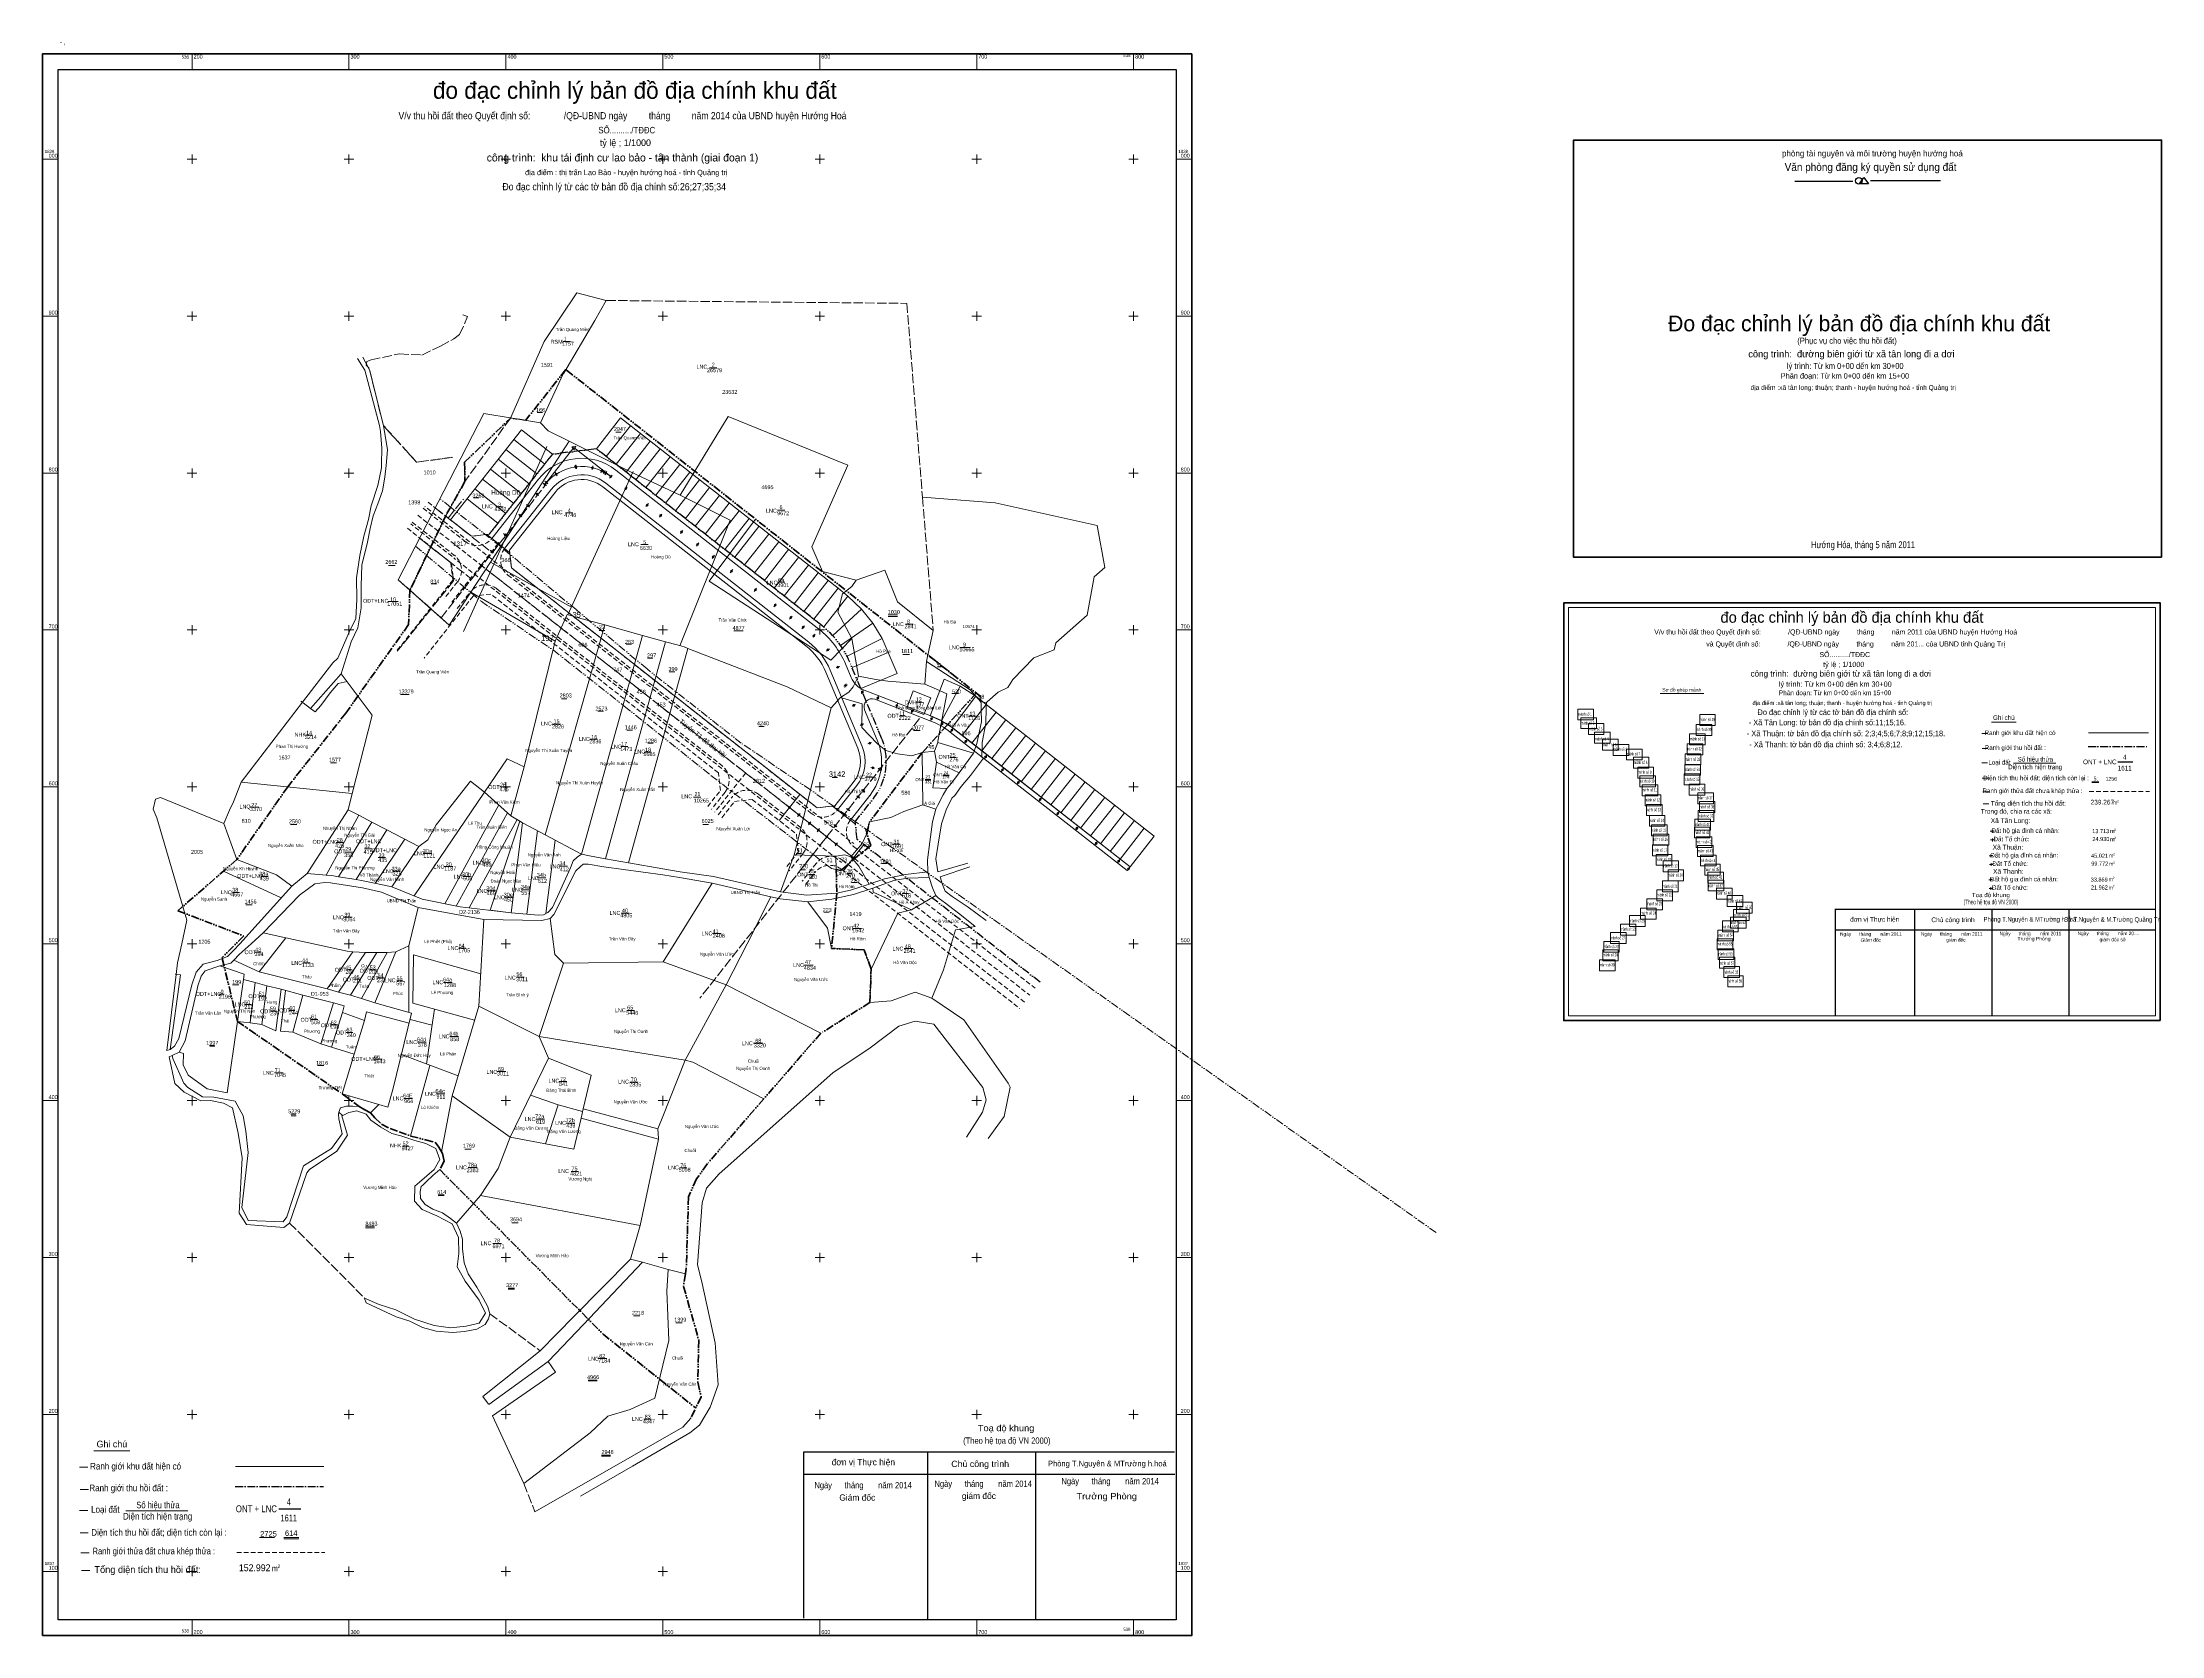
# Model space of a CAD drawing. Header units: metres. Extents: x 538105 to 539455, y 1837059 to 1838074.
import ezdxf
from ezdxf.enums import TextEntityAlignment as Align

# ---------------------------------------------------------------- set-up
doc = ezdxf.new("R2010")
doc.units = ezdxf.units.M
for name, pattern in [('DASH_DOUBLE_DOT', [9.2, 5, -1.2, 0.3, -1.2, 0.3, -1.2]), ('DOT_DASHED', [7.7, 5, -1.2, 0.3, -1.2]), ('LONG_DASHED', [7.5, 6, -1.5]), ('MEDIUM_DASHED', [4.5, 3, -1.5])]:
    doc.linetypes.add(name, pattern=pattern)
for name, color, linetype in [('1', 7, 'Continuous'), ('15', 7, 'Continuous'), ('35', 7, 'Continuous'), ('63', 7, 'Continuous')]:
    doc.layers.add(name, color=color, linetype=linetype)
for name, color, linetype, lineweight in [('10', 7, 'Continuous', 13), ('12', 7, 'Continuous', 13), ('13', 7, 'Continuous', 13), ('14', 7, 'Continuous', 13), ('17', 7, 'Continuous', 13), ('19', 7, 'Continuous', 13), ('2', 7, 'LONG_DASHED', 13), ('22', 7, 'MEDIUM_DASHED', 13), ('23', 7, 'Continuous', 13), ('24', 7, 'MEDIUM_DASHED', 13), ('25', 7, 'MEDIUM_DASHED', 13), ('3', 7, 'DASH_DOUBLE_DOT', 35), ('32', 7, 'Continuous', 13), ('39', 7, 'Continuous', 13), ('4', 7, 'Continuous', 13), ('40', 7, 'Continuous', 13), ('5', 7, 'Continuous', 13), ('59', 7, 'DASH_DOUBLE_DOT', 13), ('6', 7, 'Continuous', 13), ('60', 7, 'Continuous', 13), ('61', 7, 'DASH_DOUBLE_DOT', 25)]:
    doc.layers.add(name, color=color, linetype=linetype, lineweight=lineweight)

msp = doc.modelspace()

# ---------------------------------------------------------------- linework, layer by layer
at = {"layer": '10', "linetype": 'LONG_DASHED'}
for p, q in [((538464, 1837910), (538655.52, 1837908.15)), ((538402.93, 1837835.03), (538373.88, 1837794.62)), ((538354.97, 1837777.75), (538391.31, 1837749.19)), ((538363.14, 1837771.33), (538372.98, 1837783.4)), ((538338.87, 1837725.37), (538356.52, 1837761.65)), ((538345.03, 1837758.43), (538378.14, 1837732.43)), ((538352.15, 1837752.75), (538346.81, 1837741.82)), ((538366.65, 1837731.29), (538330.8, 1837686.43)), ((538363.96, 1837703.09), (538331.42, 1837731.99)), ((538496.83, 1837381.97), (538497.17, 1837375.44)), ((538262.05, 1837322.01), (538309.96, 1837274.12)), ((538309.96, 1837274.12), (538310.96, 1837271.07)), ((538389.71, 1837264.21), (538421.81, 1837240.56)), ((538385.29, 1837211.34), (538389.08, 1837206.34)), ((538411.43, 1837156.06), (538418.49, 1837137.86))]:
    msp.add_line(p, q, dxfattribs=at)
at = {"layer": '10'}
for p, q in [((538385.94, 1837837.93), (538331.42, 1837731.99)), ((538422, 1837832), (538385.94, 1837837.93)), ((538426, 1837817), (538373, 1837699)), ((538479, 1837801), (538440.28, 1837820.36)), ((538481, 1837801), (538439.49, 1837709.67)), ((538511, 1837786), (538479, 1837801)), ((538665.46, 1837784.56), (538711.81, 1837781.1)), ((538776.73, 1837766.59), (538711.81, 1837781.1)), ((538776.73, 1837766.59), (538781.76, 1837739.72)), ((538363.96, 1837703.09), (538390.23, 1837743.23)), ((538390.23, 1837743.23), (538441.73, 1837714.59)), ((538377.75, 1837724.16), (538431.48, 1837692.82)), ((538425.09, 1837569.44), (538463.05, 1837703.16)), ((538463.38, 1837554.08), (538501.61, 1837692.5)), ((538620.45, 1837694.54), (538607.07, 1837680.67)), ((538289.73, 1837679.09), (538292.89, 1837682.07)), ((538478.16, 1837551.51), (538516, 1837688.25)), ((538579.25, 1837663.66), (538516, 1837688.25)), ((538667.03, 1837665.37), (538667.96, 1837679.94)), ((538295.06, 1837672.06), (538275.58, 1837649.94)), ((538295.06, 1837672.06), (538314.79, 1837645.59)), ((538667.03, 1837665.37), (538672.4, 1837663.04)), ((538613.16, 1837656.85), (538607.25, 1837650.34)), ((538702.71, 1837654.23), (538706.23, 1837653.85)), ((538675.15, 1837628.18), (538698.07, 1837621.44)), ((538665.65, 1837588.62), (538665.25, 1837621.8)), ((538673.15, 1837622.8), (538674.46, 1837615.76)), ((538674.46, 1837615.76), (538688.78, 1837609)), ((538698.07, 1837621.44), (538688.78, 1837609)), ((538231.24, 1837603.08), (538302.09, 1837595.82)), ((538273.42, 1837544.71), (538299.43, 1837585.4)), ((538341.48, 1837530.5), (538386.44, 1837596.54)), ((538361.06, 1837525.47), (538395.4, 1837588.48)), ((538386.44, 1837596.54), (538403.18, 1837581.47)), ((538386.44, 1837596.54), (538403.18, 1837581.47)), ((538673.97, 1837585.83), (538665.65, 1837588.62)), ((538677.63, 1837576.44), (538680.46, 1837585.35)), ((538220.26, 1837576.73), (538228.51, 1837553.64)), ((538306.21, 1837581.9), (538285.57, 1837543.69)), ((538314.6, 1837577.57), (538293.25, 1837542.71)), ((538324.07, 1837572.67), (538304.59, 1837540.87)), ((538368.29, 1837524), (538401.1, 1837583.34)), ((538376.59, 1837522.83), (538407.12, 1837579.19)), ((538376.59, 1837522.83), (538407.12, 1837579.19)), ((538408.85, 1837578.19), (538403.18, 1837581.47)), ((538403.32, 1837519.77), (538410.64, 1837577.15)), ((538403.32, 1837519.77), (538410.64, 1837577.15)), ((538408.85, 1837578.19), (538410.64, 1837577.15)), ((538410.64, 1837577.15), (538425.09, 1837569.44)), ((538413.28, 1837518.83), (538420.08, 1837572.11)), ((538675.53, 1837563.54), (538677.63, 1837576.44)), ((538316.71, 1837538.5), (538335.66, 1837566.68)), ((538327.28, 1837536.3), (538344.61, 1837562.06)), ((538347.35, 1837557.52), (538352.87, 1837557.52)), ((538425.42, 1837519.18), (538431.4, 1837566.07)), ((538673.93, 1837554.09), (538675.53, 1837563.54)), ((538219.99, 1837546.23), (538256.9, 1837529.22)), ((538273.42, 1837544.71), (538263.66, 1837536.67)), ((538360.53, 1837549.17), (538366.23, 1837549.17)), ((538385.11, 1837551.65), (538389.56, 1837551.65)), ((538385.11, 1837551.65), (538389.56, 1837551.65)), ((538478.16, 1837551.51), (538463.38, 1837554.08)), ((538478.16, 1837551.51), (538500, 1837547.72)), ((538583.78, 1837556.69), (538610.31, 1837555.81)), ((538610.31, 1837555.81), (538610.5, 1837547.28)), ((538668.96, 1837545.86), (538669.68, 1837542.19)), ((538675.21, 1837545.8), (538673.93, 1837554.09)), ((538694.35, 1837551.31), (538675.21, 1837545.8)), ((538263.66, 1837536.67), (538230.4, 1837500)), ((538372.64, 1837542.78), (538377.45, 1837542.78)), ((538387.96, 1837533.72), (538393.48, 1837533.72)), ((538500.25, 1837488.45), (538531.45, 1837538.59)), ((538575.06, 1837533.01), (538591.53, 1837530.87)), ((538591.53, 1837530.87), (538610.85, 1837532.32)), ((538674.04, 1837530.71), (538658.46, 1837521.71)), ((538671.91, 1837535.6), (538669.68, 1837542.19)), ((538674.04, 1837530.71), (538671.91, 1837535.6)), ((538386.05, 1837515.44), (538344.07, 1837523.05)), ((538399, 1837529.63), (538404.52, 1837529.63)), ((538568.93, 1837529.89), (538574.77, 1837528.53)), ((538607.66, 1837528.36), (538592.42, 1837526.81)), ((538649.68, 1837519.39), (538632.75, 1837483.89)), ((538658.46, 1837521.71), (538649.68, 1837519.39)), ((538245.43, 1837506.96), (538237.76, 1837500)), ((538259.78, 1837503.82), (538242.7, 1837482.13)), ((538386.05, 1837515.44), (538382.83, 1837460.2)), ((538699, 1837511.05), (538686.54, 1837508.77)), ((538193.49, 1837500), (538190.83, 1837487.75)), ((538237.76, 1837500), (538230.1, 1837493.06)), ((538302.54, 1837494.87), (538286.21, 1837471.31)), ((538310.48, 1837494.4), (538293.36, 1837469.07)), ((538317.69, 1837494.33), (538300.92, 1837467.17)), ((538324.24, 1837494.51), (538308.04, 1837465.18)), ((538338.2, 1837498.59), (538338.2, 1837456.32)), ((538553.73, 1837500), (538540.45, 1837473.9)), ((538186.1, 1837432.65), (538192.75, 1837480.14)), ((538436.63, 1837487.67), (538500.25, 1837488.45)), ((538500.25, 1837488.45), (538540.45, 1837473.9)), ((538631.88, 1837462.48), (538632.75, 1837483.89)), ((538240.23, 1837475.23), (538247.69, 1837473.18)), ((538247.69, 1837473.18), (538244.52, 1837448.54)), ((538259.63, 1837470.25), (538256.39, 1837444.27)), ((538270.6, 1837467.23), (538264.31, 1837443.59)), ((538540.45, 1837473.9), (538514.34, 1837425.83)), ((538540.45, 1837473.9), (538600.75, 1837443.06)), ((538671.37, 1837465.26), (538671.41, 1837465.24)), ((538691.81, 1837451.44), (538671.41, 1837465.24)), ((538237.1, 1837449.49), (538244.52, 1837448.54)), ((538290.14, 1837462.28), (538282.05, 1837436.11)), ((538295.81, 1837456.12), (538288.96, 1837434.12)), ((538295.81, 1837456.12), (538309.87, 1837451.03)), ((538338.9, 1837451.76), (538352.99, 1837448.03)), ((538382.83, 1837460.2), (538365.72, 1837403.15)), ((538382.83, 1837460.2), (538421.18, 1837440.96)), ((538691.81, 1837451.44), (538720.12, 1837411.12)), ((538253.4, 1837444.52), (538244.52, 1837448.54)), ((538282.05, 1837436.11), (538288.96, 1837434.12)), ((538514.34, 1837425.83), (538421.18, 1837440.96)), ((538184.02, 1837431.92), (538186.1, 1837432.65)), ((538369.51, 1837415.78), (538333.4, 1837429.31)), ((538351.58, 1837422.5), (538339.3, 1837377.44)), ((538500, 1837389.91), (538514.34, 1837425.83)), ((538519.03, 1837424.58), (538514.34, 1837425.83)), ((538519.03, 1837424.58), (538564.41, 1837401.22)), ((538319.01, 1837397.54), (538313.74, 1837392.22)), ((538359.04, 1837367.37), (538365.72, 1837403.15)), ((538365.72, 1837403.15), (538402.76, 1837376.66)), ((538433.4, 1837397.43), (538425.14, 1837372.43)), ((538447.87, 1837388.92), (538443.36, 1837368.98)), ((538449.2, 1837394.77), (538447.87, 1837388.92)), ((538443.36, 1837368.98), (538402.76, 1837376.66)), ((538383.92, 1837339.48), (538368.48, 1837322)), ((538485.65, 1837320.32), (538383.92, 1837339.48)), ((538487.1, 1837297.04), (538479.45, 1837299.06)), ((538503.4, 1837292.39), (538514.4, 1837289.61)), ((538443.48, 1837262.55), (538421.81, 1837240.56)), ((538503.77, 1837247.07), (538500, 1837231.47)), ((538421.81, 1837240.56), (538385.29, 1837211.34)), ((538426.97, 1837233.83), (538389.08, 1837206.34)), ((538453.64, 1837188.25), (538411.43, 1837156.06)), ((538480.45, 1837173.35), (538418.49, 1837137.86)), ((538480.74, 1837167.13), (538447.52, 1837147.86))]:
    msp.add_line(p, q, dxfattribs=at)
at = {"layer": '10', "linetype": 'DASH_DOUBLE_DOT', "lineweight": 25}
msp.add_line((538412.58, 1837833.55), (538402.93, 1837835.03), dxfattribs=at)
at = {"layer": '10', "linetype": 'MEDIUM_DASHED', "lineweight": 35}
msp.add_line((538668.91, 1837684.04), (538668.87, 1837684.07), dxfattribs=at)
at = {"layer": '10', "linetype": 'DASH_DOUBLE_DOT', "lineweight": 35}
msp.add_line((538610.5, 1837547.28), (538610.85, 1837532.32), dxfattribs=at)
at = {"layer": '10', "linetype": 'MEDIUM_DASHED'}
msp.add_line((538293.65, 1837392.57), (538296.01, 1837390.53), dxfattribs=at)
at = {"layer": '10', "linetype": 'LONG_DASHED'}
msp.add_lwpolyline([(538114.64, 1838057.16), (538827.02, 1838057.16), (538827.02, 1837069.03), (538114.64, 1837069.03)], close=True, dxfattribs=at)
at = {"layer": '10'}
for points in [[(538402.93, 1837835.03), (538424.41, 1837883.94), (538445.19, 1837914.85), (538464, 1837910)], [(538436.87, 1837863.72), (538456.78, 1837897.13), (538464, 1837910)], [(538305.46, 1837872.96), (538310.14, 1837865.67), (538319.53, 1837830.21), (538320.01, 1837826.44), (538320.94, 1837815.84), (538320.69, 1837805.7), (538320.63, 1837803.36), (538318.45, 1837792.13), (538314.08, 1837779.03), (538312.52, 1837770.3), (538309.41, 1837759.7), (538306.91, 1837747.54), (538304.73, 1837733.19), (538305.05, 1837719.47), (538304.42, 1837707.31), (538300.06, 1837698.58), (538292.89, 1837682.07)], [(538322.01, 1837830.27), (538313.16, 1837865.88), (538308.85, 1837873.88)], [(538422, 1837832), (538436.58, 1837863.24), (538436.87, 1837863.72)], [(538322.01, 1837830.27), (538324.52, 1837814.74), (538323.74, 1837804.76), (538322.81, 1837797.44), (538321.41, 1837788.7), (538318.44, 1837780.44), (538315.48, 1837772.64), (538313.61, 1837764.69), (538311.9, 1837755.96), (538308.16, 1837741.3), (538307.85, 1837728.2), (538307.85, 1837714.17), (538305.67, 1837701.38), (538301.31, 1837692.34), (538295.06, 1837672.06)], [(538440.28, 1837820.36), (538427, 1837827), (538422, 1837832)], [(538511, 1837786), (538541.7, 1837836.14), (538618, 1837805), (538595, 1837753), (538601.67, 1837737.25), (538623.3, 1837731.82)], [(538390.23, 1837743.23), (538405.48, 1837766.5), (538440.28, 1837820.36)], [(538373.69, 1837806.88), (538373.88, 1837794.62), (538361.87, 1837773.16), (538338.87, 1837725.37)], [(538511, 1837786), (538543, 1837770), (538510.78, 1837689.96)], [(538607.07, 1837680.67), (538529.43, 1837731.19), (538559.04, 1837770.65)], [(538623.3, 1837731.82), (538641.47, 1837738.11), (538649.51, 1837717.95), (538672.3, 1837699.6)], [(538781.76, 1837739.72), (538774.92, 1837733.88), (538770.31, 1837709.52), (538750.37, 1837691.82), (538749.44, 1837687.22)], [(538331.42, 1837731.99), (538338.87, 1837725.37), (538363.96, 1837703.09)], [(538624.76, 1837670.45), (538620.45, 1837694.54), (538611.6, 1837711.35), (538614.51, 1837723.05), (538620.48, 1837727.62), (538623.3, 1837731.82)], [(538431.58, 1837693.24), (538438.95, 1837709.82), (538447.79, 1837707.38), (538463.05, 1837703.16), (538487.15, 1837696.5), (538501.61, 1837692.5), (538509.05, 1837690.44)], [(538411.58, 1837612.69), (538431.48, 1837692.82), (538431.58, 1837693.24)], [(538425.09, 1837569.44), (538448.13, 1837557.15), (538487.15, 1837696.5)], [(538672.3, 1837699.6), (538669.09, 1837685.06), (538668.87, 1837684.07), (538667.96, 1837679.94)], [(538289.73, 1837679.09), (538270.34, 1837653.89), (538231.24, 1837603.08)], [(538509.05, 1837690.44), (538513.64, 1837689.17), (538516, 1837688.25)], [(538667.96, 1837679.94), (538695.94, 1837661.86), (538702.71, 1837654.23)], [(538749.44, 1837687.22), (538736.35, 1837682.32), (538723.06, 1837668.35), (538719.95, 1837663.35), (538713.74, 1837660.37), (538706.69, 1837654.25), (538706.23, 1837653.85)], [(538613.16, 1837656.85), (538618.56, 1837660.34), (538621.23, 1837663.82), (538624.76, 1837670.45)], [(538624.76, 1837670.45), (538630.31, 1837669.38), (538635.75, 1837668.52), (538643.44, 1837667.36), (538667.03, 1837665.37)], [(538575.06, 1837533.01), (538583.78, 1837556.69), (538607.25, 1837650.34), (538579.25, 1837663.66)], [(538665.25, 1837621.8), (538658.63, 1837619.71), (538649.61, 1837621.13), (538642.03, 1837623.27), (538636.75, 1837627.43), (538626.73, 1837637.72), (538626.97, 1837652.93), (538613.16, 1837656.85)], [(538696.08, 1837607.15), (538704.27, 1837618.31), (538703.33, 1837618.84), (538703.48, 1837628.36), (538705.8, 1837640.59), (538706.13, 1837650.2), (538706.23, 1837653.85)], [(538702.65, 1837657.44), (538702.97, 1837641.37), (538700.13, 1837627.68), (538698.07, 1837621.44)], [(538314.79, 1837645.59), (538302.09, 1837595.82), (538299.43, 1837585.4)], [(538678.04, 1837643.85), (538675.34, 1837629.21), (538675.15, 1837628.18), (538673.15, 1837622.8), (538665.25, 1837621.8)], [(538386.44, 1837596.54), (538400.85, 1837617.79), (538411.58, 1837612.69)], [(538410.64, 1837577.15), (538403.18, 1837581.47), (538411.58, 1837612.69)], [(538681.04, 1837599.01), (538671.98, 1837599.29), (538674.46, 1837615.76)], [(538231.24, 1837603.08), (538226.49, 1837590.55), (538223.87, 1837585.11), (538220.26, 1837576.73)], [(538344.61, 1837562.06), (538350.31, 1837566.18), (538355.6, 1837575.7), (538377.37, 1837603.57), (538386.44, 1837596.54)], [(538344.61, 1837562.06), (538350.31, 1837566.18), (538355.6, 1837575.7), (538377.37, 1837603.57), (538386.44, 1837596.54)], [(538673.97, 1837585.83), (538675.16, 1837588.38), (538678.6, 1837594.93), (538681.04, 1837599.01)], [(538688.78, 1837609), (538683.91, 1837602.42), (538681.04, 1837599.01)], [(538686.05, 1837594.48), (538690.14, 1837600.17), (538696.08, 1837607.15)], [(538220.26, 1837576.73), (538179.9, 1837593.22), (538176.74, 1837592.08), (538175.3, 1837585.76), (538177.64, 1837580.29)], [(538299.43, 1837585.4), (538306.21, 1837581.9), (538314.6, 1837577.57), (538324.07, 1837572.67), (538344.61, 1837562.06)], [(538665.65, 1837588.62), (538653.49, 1837584.31), (538645.33, 1837580.36), (538631.76, 1837577.66), (538629.89, 1837569.94), (538626.99, 1837563.89), (538619.86, 1837555.46)], [(538673.97, 1837585.83), (538671.92, 1837577.72), (538670.17, 1837564.96), (538668.69, 1837553.58), (538668.96, 1837545.86)], [(538680.46, 1837585.35), (538684.14, 1837592.89), (538686.05, 1837594.48)], [(538177.64, 1837580.29), (538196.73, 1837514.95), (538193.49, 1837500)], [(538408.85, 1837578.19), (538389.95, 1837521.3), (538403.32, 1837519.77)], [(538263.66, 1837536.67), (538253.76, 1837543.82), (538228.51, 1837553.64)], [(538293.25, 1837542.71), (538289.09, 1837543.39), (538285.57, 1837543.69), (538273.42, 1837544.71)], [(538448.13, 1837557.15), (538445.34, 1837555.13), (538442.78, 1837552.75), (538441.1, 1837548.38), (538429.79, 1837523.05), (538426.83, 1837519.83), (538424.01, 1837518.53), (538420.82, 1837518.11), (538403.32, 1837519.77)], [(538428.32, 1837516.07), (538430.61, 1837518.64), (538444.52, 1837546.47), (538447.3, 1837549.06), (538449.3, 1837550.75), (538452.43, 1837550.75), (538462.45, 1837549.12), (538500, 1837543.82)], [(538448.13, 1837557.15), (538453.27, 1837555.98), (538463.38, 1837554.08)], [(538575.06, 1837533.01), (538532.22, 1837542.84), (538510.97, 1837545.82), (538500, 1837547.72)], [(538531.45, 1837538.59), (538510.7, 1837542.31), (538500, 1837543.82)], [(538610.31, 1837555.81), (538616.03, 1837556.73), (538619.86, 1837555.46)], [(538619.86, 1837555.46), (538624.91, 1837549.48), (538628.22, 1837543.44), (538631.58, 1837537.89)], [(538631.58, 1837537.89), (538641.35, 1837541.43), (538654.64, 1837544.12), (538668.96, 1837545.86)], [(538695.56, 1837549.02), (538676.74, 1837542.55), (538678.22, 1837537.82), (538679.92, 1837533.58), (538684.38, 1837530.03), (538688.3, 1837527.51), (538694.64, 1837523.38), (538705.96, 1837514.84)], [(538344.07, 1837523.05), (538320.76, 1837532.88), (538308.61, 1837535.74), (538288.32, 1837538.81), (538284.66, 1837539.1), (538278.17, 1837538.14), (538268.41, 1837530.97), (538245.43, 1837506.96)], [(538327.28, 1837536.3), (538322.41, 1837537.28), (538309.07, 1837540.14), (538304.59, 1837540.87), (538293.25, 1837542.71)], [(538403.32, 1837519.77), (538370.81, 1837523.49), (538346.66, 1837528.39), (538327.28, 1837536.3)], [(538531.45, 1837538.59), (538568.93, 1837529.89), (538553.73, 1837500)], [(538633.82, 1837535.52), (538621.45, 1837531.44), (538607.66, 1837528.36)], [(538610.85, 1837532.32), (538619.64, 1837534.22), (538631.58, 1837537.89)], [(538633.82, 1837535.52), (538647.2, 1837540.3), (538655.77, 1837541.74), (538669.68, 1837542.19)], [(538658.46, 1837521.71), (538634.04, 1837532.86), (538633.82, 1837535.52)], [(538674.04, 1837530.71), (538675.51, 1837529.24), (538680.19, 1837525.76), (538690.27, 1837518.05), (538699, 1837511.05)], [(538386.05, 1837515.44), (538344.07, 1837523.05), (538338.2, 1837498.59)], [(538245.43, 1837506.96), (538259.78, 1837503.82), (538298.94, 1837495.26)], [(538428.32, 1837516.07), (538423, 1837514.86), (538386.05, 1837515.44)], [(538428.32, 1837516.07), (538431.25, 1837493.16), (538436.63, 1837487.67)], [(538671.41, 1837465.24), (538678.89, 1837483.42), (538686.54, 1837508.77)], [(538199.92, 1837473.91), (538202.62, 1837481.99), (538207.2, 1837487.09), (538216.01, 1837489.32), (538222.53, 1837491.85), (538226.42, 1837495.62), (538230.4, 1837500)], [(538217.82, 1837485.87), (538224.78, 1837487.58), (538226.7, 1837489.56), (538230.1, 1837493.06)], [(538298.94, 1837495.26), (538302.54, 1837494.87), (538310.48, 1837494.4), (538317.69, 1837494.33), (538324.24, 1837494.51), (538329.97, 1837494.77), (538338.2, 1837498.59)], [(538329.97, 1837494.77), (538316.45, 1837462.35), (538339.9, 1837455.85), (538327.97, 1837407.16)], [(538380.06, 1837451.24), (538340.72, 1837462.21), (538341.03, 1837492.85), (538384.03, 1837480.86)], [(538632.75, 1837483.89), (538628.26, 1837496.12), (538607.54, 1837497.02)], [(538190.83, 1837487.75), (538189.95, 1837480.5), (538184.02, 1837431.92)], [(538217.82, 1837485.87), (538208.45, 1837482.71), (538205.75, 1837479.42), (538203.78, 1837473.18), (538203.27, 1837471)], [(538217.82, 1837485.87), (538233.21, 1837480.65), (538232.73, 1837477.3), (538228.89, 1837450.54)], [(538316.45, 1837462.35), (538308.04, 1837465.18), (538300.92, 1837467.17), (538293.36, 1837469.07), (538286.21, 1837471.31), (538242.7, 1837482.13), (538226.7, 1837489.56)], [(538232.73, 1837477.3), (538240.23, 1837475.23), (538237.1, 1837449.49), (538228.89, 1837450.54)], [(538436.63, 1837487.67), (538421.18, 1837440.96), (538427.11, 1837427.12), (538402.76, 1837376.66)], [(538199.92, 1837473.91), (538191.59, 1837439.59), (538188.73, 1837434.75), (538186.1, 1837432.65)], [(538203.27, 1837471), (538195.64, 1837438.03), (538191.87, 1837430.89)], [(538247.69, 1837473.18), (538256.7, 1837471.05), (538253.4, 1837444.52)], [(538256.7, 1837471.05), (538270.6, 1837467.23), (538290.14, 1837462.28)], [(538631.88, 1837462.48), (538645.46, 1837463.67), (538660.74, 1837469.19), (538671.37, 1837465.26)], [(538228.89, 1837450.54), (538222.36, 1837405), (538209.66, 1837407.53), (538197.56, 1837416.27), (538194.28, 1837422.93), (538194.65, 1837430.02), (538191.87, 1837430.89)], [(538309.87, 1837451.03), (538303.31, 1837429.62), (538288.96, 1837434.12)], [(538290.14, 1837462.28), (538297.02, 1837460.36), (538295.81, 1837456.12)], [(538338.32, 1837449.41), (538311.27, 1837456.65), (538309.87, 1837451.03)], [(538349.33, 1837423.34), (538352.63, 1837445.58), (538354.52, 1837458.36)], [(538523.42, 1837193.18), (538530.1, 1837204.66), (538535.32, 1837218.86), (538533.45, 1837245.55), (538524.73, 1837285.35), (538522.05, 1837295.25), (538525.17, 1837334.95), (538527.94, 1837344.29), (538535.91, 1837353.41), (538608.27, 1837417.65), (538632.03, 1837433.57), (538650.32, 1837447.55), (538660.72, 1837450.75), (538672.69, 1837448.69), (538703.91, 1837408.31), (538706.01, 1837400.51), (538703.64, 1837392.57), (538693.56, 1837376.71)], [(538282.05, 1837436.11), (538264.31, 1837443.59), (538256.39, 1837444.27)], [(538191.87, 1837430.89), (538187.39, 1837428.75), (538185.36, 1837427.93)], [(538234.64, 1837320.98), (538230.14, 1837328.38), (538231.99, 1837363.63), (538229.32, 1837379.37), (538225.82, 1837395.43), (538220.12, 1837398.48), (538211.73, 1837400.18), (538205.63, 1837399.97), (538194.98, 1837405.33), (538189.14, 1837411.03), (538185.36, 1837427.93)], [(538187.39, 1837428.75), (538187.66, 1837426.93), (538194.74, 1837411.15), (538197.43, 1837408.29), (538206.72, 1837402.39), (538213.9, 1837402.27), (538227.5, 1837399.71), (538232.6, 1837390.28), (538234.19, 1837380.53), (538235.76, 1837366.98), (538231.81, 1837332), (538235.7, 1837323.7), (538258.07, 1837322.77), (538260.37, 1837325.89), (538270.93, 1837358.38), (538288.85, 1837369.57), (538295.66, 1837378.78), (538293.65, 1837388.42), (538293.29, 1837391.42), (538293.65, 1837392.57)], [(538319.01, 1837397.54), (538295.65, 1837404.35), (538303.31, 1837429.62)], [(538427.11, 1837427.12), (538454.25, 1837416.15), (538449.2, 1837394.77)], [(538720.12, 1837411.12), (538721.3, 1837408.53), (538717.5, 1837389.79)], [(538293.65, 1837392.57), (538294.54, 1837395.42), (538298.35, 1837396.51), (538302.4, 1837396.39), (538306.5, 1837396.2)], [(538327.97, 1837407.16), (538324.69, 1837395.88), (538319.01, 1837397.54)], [(538415.7, 1837403.48), (538433.4, 1837397.43), (538448.82, 1837393.09)], [(538296.01, 1837390.53), (538295.47, 1837390.25), (538299.15, 1837378.06), (538292.37, 1837367.76), (538274.94, 1837356.17), (538273.21, 1837353.94), (538262.05, 1837322.01)], [(538344.96, 1837348.04), (538354.35, 1837356.14), (538357.94, 1837362.53), (538355.44, 1837369.55), (538349.06, 1837372.67), (538341.89, 1837374.54), (538333.16, 1837377.5), (538327.24, 1837379.06), (538320.39, 1837383.11), (538314, 1837387.48), (538310.88, 1837391.38), (538304.96, 1837393.56), (538299.82, 1837392.47), (538296.01, 1837390.53)], [(538447.87, 1837388.92), (538497.17, 1837375.44), (538485.65, 1837320.32)], [(538449.2, 1837394.77), (538496.83, 1837381.97), (538500, 1837389.91)], [(538717.5, 1837389.79), (538713.47, 1837384.3), (538707.24, 1837375.82)], [(538383.92, 1837339.48), (538395.07, 1837356.83), (538402.76, 1837376.66)], [(538357.81, 1837356.1), (538353.4, 1837352.3), (538349.48, 1837348.37), (538347.07, 1837346.21)], [(538309.96, 1837274.12), (538319.31, 1837270.07), (538329.91, 1837266.64), (538341.75, 1837260.71), (538354.21, 1837256.66), (538364.81, 1837255.1), (538374.78, 1837256.35), (538382.88, 1837258.22), (538386.93, 1837264.46), (538382.88, 1837272.87), (538374.15, 1837285.04), (538368.86, 1837294.08), (538370.09, 1837302.5), (538369.78, 1837312.79), (538365.73, 1837321.52), (538356.07, 1837326.51), (538346.72, 1837330.57), (538341.74, 1837335.87), (538342.05, 1837345.53), (538344.96, 1837348.04)], [(538347.07, 1837346.21), (538345.92, 1837345.18), (538345.43, 1837342.12), (538345.68, 1837337.58), (538348.62, 1837333.78), (538353.41, 1837330.84), (538359.54, 1837328.51), (538364.68, 1837324.95), (538368.48, 1837322), (538370.94, 1837316.85), (538372.4, 1837311.8), (538372.4, 1837305.52), (538373.35, 1837296.57), (538376.01, 1837289.53), (538381.53, 1837281.15), (538385.53, 1837274.11), (538388.57, 1837268.59), (538389.71, 1837264.21)], [(538262.05, 1837322.01), (538258.49, 1837319.11), (538234.64, 1837320.98)], [(538485.65, 1837320.32), (538479.45, 1837299.06), (538443.48, 1837262.55)], [(538426.97, 1837233.83), (538449.4, 1837257.41), (538487.1, 1837297.04), (538503.4, 1837292.39)], [(538503.77, 1837247.07), (538502.54, 1837278.5), (538503.4, 1837292.39)], [(538389.71, 1837264.21), (538388.95, 1837260.97), (538386.86, 1837257.36), (538381.53, 1837254.31), (538373.54, 1837252.79), (538365.93, 1837252.22), (538355.47, 1837253.17), (538346.91, 1837255.45), (538338.73, 1837259.45), (538330.17, 1837262.31), (538310.96, 1837271.07)], [(538426.97, 1837233.83), (538431.6, 1837227.02), (538391.46, 1837199.12), (538411.43, 1837156.06)], [(538500, 1837231.47), (538494.92, 1837210.46), (538479.15, 1837203.21), (538464.98, 1837198.95), (538453.64, 1837188.25)], [(538517.93, 1837197.95), (538517.76, 1837197.61), (538512.79, 1837191.88), (538480.45, 1837173.35)], [(538523.42, 1837193.18), (538517.28, 1837188.33), (538480.74, 1837167.13)]]:
    msp.add_lwpolyline(points, dxfattribs=at)
at = {"layer": '10', "linetype": 'LONG_DASHED'}
for points in [[(538365.57, 1837810.07), (538343.11, 1837806.91), (538322.01, 1837830.27), (538312.73, 1837867.16), (538310.97, 1837868.84), (538311.46, 1837871.15), (538314.06, 1837872.24), (538332.08, 1837875.92), (538346.52, 1837875.19), (538358.37, 1837880.9), (538366.92, 1837885.56), (538370.53, 1837888.21), (538375.64, 1837899.72), (538372.46, 1837900.91)], [(538655.52, 1837908.15), (538665.46, 1837784.56), (538672.3, 1837699.6)], [(538366.65, 1837731.29), (538365.29, 1837742.52), (538349.83, 1837754.66)], [(538275.58, 1837649.94), (538270.34, 1837653.89), (538269.33, 1837654.65)], [(538192.75, 1837480.14), (538189.95, 1837480.5), (538189.21, 1837480.6)]]:
    msp.add_lwpolyline(points, dxfattribs=at)
at = {"layer": '10', "linetype": 'MEDIUM_DASHED'}
msp.add_lwpolyline([(538322.01, 1837830.27), (538343.11, 1837806.91), (538365.91, 1837809.94)], dxfattribs=at)
at = {"layer": '10'}
msp.add_lwpolyline([(538670.86, 1837656.67), (538666.42, 1837646.19), (538655.49, 1837650.23), (538659.55, 1837661.16)], close=True, dxfattribs=at)
at = {"layer": '12', "linetype": 'MEDIUM_DASHED', "lineweight": 25}
msp.add_line((538686.17, 1837670.43), (538668.91, 1837684.04), dxfattribs=at)
at = {"layer": '12'}
msp.add_line((538275.58, 1837649.94), (538278.55, 1837647.72), dxfattribs=at)
msp.add_lwpolyline([(538298.8, 1837667.04), (538293.08, 1837665.81), (538288.01, 1837659.87), (538281.98, 1837651.9), (538278.55, 1837647.72)], dxfattribs=at)
at = {"layer": '13'}
for p, q in [((538436.52, 1837883.85), (538441.17, 1837883.85)), ((538529.84, 1837867.1), (538534.49, 1837867.1)), ((538393.57, 1837778.44), (538398.22, 1837778.44)), ((538438.02, 1837774.7), (538442.67, 1837774.7)), ((538573.07, 1837776.31), (538577.72, 1837776.31)), ((538486.06, 1837754.47), (538490.71, 1837754.47)), ((538573.07, 1837730.39), (538577.72, 1837730.39)), ((538324.87, 1837718.1), (538331.27, 1837718.1)), ((538654.56, 1837703.77), (538659.58, 1837703.77)), ((538689.23, 1837688.8), (538695.85, 1837688.8)), ((538661.43, 1837653.87), (538664.97, 1837653.87)), ((538429.47, 1837639.93), (538434.84, 1837639.93)), ((538650.99, 1837645.23), (538654.53, 1837645.23)), ((538694.8, 1837645.1), (538699.72, 1837645.1)), ((538272.21, 1837632.99), (538276.86, 1837632.99)), ((538453.57, 1837630.32), (538458.27, 1837630.32)), ((538473.15, 1837625.77), (538477.72, 1837625.77)), ((538488.02, 1837622.13), (538492.59, 1837622.13)), ((538682.81, 1837618.64), (538686.86, 1837618.64)), ((538396.15, 1837599.91), (538400.32, 1837599.91)), ((538396.15, 1837599.91), (538400.32, 1837599.91)), ((538629.15, 1837606.26), (538633.81, 1837606.26)), ((538237.35, 1837587), (538242.63, 1837587)), ((538519.59, 1837593.41), (538524.16, 1837593.41)), ((538291.8, 1837564.46), (538296.37, 1837564.46)), ((538297.6, 1837558.35), (538302.17, 1837558.35)), ((538309.95, 1837560.49), (538314.52, 1837560.49)), ((538646.18, 1837563.5), (538651.18, 1837563.5)), ((538318.7, 1837554.93), (538323.27, 1837554.93)), ((538327.78, 1837546.18), (538332.35, 1837546.18)), ((538433.73, 1837549.41), (538439.21, 1837549.41)), ((538592.92, 1837544.17), (538596.81, 1837544.17)), ((538617.27, 1837544.68), (538620.72, 1837544.68)), ((538225.69, 1837532.63), (538230.24, 1837532.63)), ((538243.89, 1837542.83), (538248.44, 1837542.83)), ((538409.79, 1837534.35), (538415.27, 1837534.35)), ((538419.93, 1837541.95), (538425.41, 1837541.95)), ((538652.56, 1837531.97), (538656.62, 1837531.97)), ((538296.57, 1837516.95), (538302.05, 1837516.95)), ((538473.52, 1837519.53), (538478.63, 1837519.53)), ((538531.76, 1837506.48), (538537.17, 1837506.48)), ((538621.32, 1837509.82), (538626.58, 1837509.82)), ((538240.24, 1837494.69), (538244.12, 1837494.69)), ((538369.75, 1837497.18), (538374.51, 1837497.18)), ((538653.75, 1837496.87), (538659.45, 1837496.87)), ((538270.61, 1837487.77), (538275.22, 1837487.77)), ((538297.97, 1837483.37), (538302.05, 1837483.37)), ((538302.93, 1837477.51), (538306.95, 1837477.51)), ((538313.57, 1837483.3), (538317.45, 1837483.3)), ((538318.46, 1837478.17), (538322.47, 1837478.17)), ((538330.43, 1837476.44), (538334.25, 1837476.44)), ((538406.76, 1837478.8), (538411.58, 1837478.8)), ((538589.62, 1837486.26), (538595.75, 1837486.26)), ((538217.37, 1837467.9), (538220.58, 1837467.9)), ((538242.73, 1837466.51), (538246.34, 1837466.51)), ((538360.24, 1837475.32), (538365.78, 1837475.32)), ((538233.36, 1837461.24), (538237.85, 1837461.24)), ((538250.08, 1837456.98), (538253.96, 1837456.98)), ((538261.59, 1837457.51), (538265.47, 1837457.51)), ((538275.91, 1837451.65), (538280.12, 1837451.65)), ((538477.16, 1837457.42), (538481.98, 1837457.42)), ((538288.55, 1837448.38), (538292.7, 1837448.38)), ((538298.19, 1837443.38), (538302.4, 1837443.38)), ((538343.6, 1837437.2), (538349.14, 1837437.2)), ((538364.28, 1837440.82), (538369.82, 1837440.82)), ((538557.79, 1837436.64), (538563.63, 1837436.64)), ((538211.12, 1837435.07), (538214.33, 1837435.07)), ((538211.34, 1837434.63), (538214.55, 1837434.63)), ((538315.97, 1837426.35), (538321.25, 1837426.35)), ((538252.54, 1837417.71), (538258.08, 1837417.71)), ((538394.26, 1837418.53), (538399.92, 1837418.53)), ((538433.85, 1837412.24), (538438.82, 1837412.24)), ((538479.06, 1837411.74), (538484.17, 1837411.74)), ((538334.91, 1837401.34), (538340.45, 1837401.34)), ((538355.54, 1837404.25), (538361.08, 1837404.25)), ((538262.9, 1837391.3), (538266.11, 1837391.3)), ((538263.12, 1837390.41), (538266.33, 1837390.41)), ((538419, 1837388.12), (538424.54, 1837388.12)), ((538438.43, 1837385.75), (538443.97, 1837385.75)), ((538334.13, 1837370.94), (538337.99, 1837370.94)), ((538376.06, 1837357.31), (538381.6, 1837357.31)), ((538441.56, 1837354.91), (538446.33, 1837354.91)), ((538510.85, 1837357.21), (538515.36, 1837357.21)), ((538391.71, 1837309.02), (538397.25, 1837309.02)), ((538458.65, 1837235.7), (538464.32, 1837235.7)), ((538452.41, 1837221.86), (538458.08, 1837221.86)), ((538452.41, 1837221.41), (538458.08, 1837221.41)), ((538487.82, 1837196.89), (538492.59, 1837196.89)), ((538460.89, 1837174.07), (538466.56, 1837174.07)), ((538460.89, 1837173.4), (538466.56, 1837173.4))]:
    msp.add_line(p, q, dxfattribs=at)
at = {"layer": '14'}
for p, q in [((538419.89, 1837838.54), (538423.36, 1837838.54)), ((538469.97, 1837826.15), (538473.44, 1837826.15)), ((538379.29, 1837784.16), (538382.76, 1837784.16)), ((538325.17, 1837740.98), (538329.51, 1837740.98)), ((538352.46, 1837729.31), (538355.93, 1837729.31)), ((538643.64, 1837709.6), (538649.46, 1837709.6)), ((538643.64, 1837708.6), (538649.46, 1837708.6)), ((538459.49, 1837699.67), (538462.96, 1837699.67)), ((538545.22, 1837699.38), (538551.1, 1837699.38)), ((538476.64, 1837690.87), (538480.11, 1837690.87)), ((538490.22, 1837682.06), (538493.69, 1837682.06)), ((538652.94, 1837684.28), (538657.28, 1837684.28)), ((538504.15, 1837673.26), (538507.62, 1837673.26)), ((538674.95, 1837676.44), (538677.42, 1837676.44)), ((538332.75, 1837658.87), (538338.47, 1837658.87)), ((538435.37, 1837656.16), (538438.84, 1837656.16)), ((538684.13, 1837659.46), (538688.47, 1837659.46)), ((538458.63, 1837648.2), (538462.1, 1837648.2)), ((538561.21, 1837638.38), (538564.68, 1837638.38)), ((538477.15, 1837636.18), (538480.62, 1837636.18)), ((538490.39, 1837627.88), (538493.86, 1837627.88)), ((538659.69, 1837635.99), (538664.03, 1837635.99)), ((538288.14, 1837615.27), (538292.14, 1837615.27)), ((538607.91, 1837605.87), (538611.38, 1837605.87)), ((538262.7, 1837575.97), (538266.7, 1837575.97)), ((538525.55, 1837576.07), (538529.02, 1837576.07)), ((538584.99, 1837557.61), (538588.46, 1837557.61)), ((538587.54, 1837547.11), (538591.01, 1837547.11)), ((538639.34, 1837551.17), (538642.81, 1837551.17)), ((538620.31, 1837538.98), (538623.78, 1837538.98)), ((538234.39, 1837524.87), (538238.39, 1837524.87)), ((538602.62, 1837520.16), (538606.09, 1837520.16)), ((538225.78, 1837473.9), (538229.78, 1837473.9)), ((538280, 1837422.46), (538284, 1837422.46)), ((538373.78, 1837369.12), (538377.78, 1837369.12)), ((538356.77, 1837339.95), (538360.77, 1837339.95)), ((538356.77, 1837339.51), (538360.77, 1837339.51)), ((538310.53, 1837319.92), (538316.35, 1837319.92)), ((538310.53, 1837318.92), (538316.35, 1837318.92)), ((538403.75, 1837322.2), (538407.75, 1837322.2)), ((538401.52, 1837280.44), (538405.52, 1837280.44)), ((538401.52, 1837279.77), (538405.52, 1837279.77)), ((538481.33, 1837262.84), (538485.33, 1837262.84)), ((538508.38, 1837258.45), (538512.38, 1837258.45))]:
    msp.add_line(p, q, dxfattribs=at)
at = {"layer": '17'}
msp.add_lwpolyline([(538574.77, 1837528.53), (538592.42, 1837526.81), (538605, 1837510), (538607.54, 1837497.02)], dxfattribs=at)
at = {"layer": '19'}
for p, q in [((538432.71, 1837798.27), (538431.36, 1837800.36)), ((538444.55, 1837802.64), (538444.22, 1837805.12)), ((538444.97, 1837802.69), (538444.66, 1837805.18)), ((538454.89, 1837802.14), (538455.45, 1837804.58)), ((538460.55, 1837800.19), (538461.61, 1837802.45)), ((538462.1, 1837799.4), (538463.3, 1837801.59)), ((538463.07, 1837798.85), (538464.35, 1837800.99)), ((538420.88, 1837785.73), (538418.92, 1837787.28)), ((538425.81, 1837791.97), (538423.85, 1837793.52)), ((538426.79, 1837793.14), (538424.9, 1837794.79)), ((538466.09, 1837796.77), (538467.64, 1837798.74)), ((538475.69, 1837789.25), (538477.23, 1837791.22)), ((538410.15, 1837772.15), (538408.19, 1837773.7)), ((538415.01, 1837778.3), (538413.05, 1837779.85)), ((538489.26, 1837778.62), (538490.8, 1837780.59)), ((538497.85, 1837771.88), (538499.4, 1837773.85)), ((538400.49, 1837759.92), (538398.53, 1837761.47)), ((538511.17, 1837761.45), (538512.72, 1837763.42)), ((538392.03, 1837749.21), (538390.07, 1837750.76)), ((538396.08, 1837754.34), (538394.12, 1837755.89)), ((538521.37, 1837753.45), (538522.92, 1837755.42)), ((538531.35, 1837745.64), (538532.89, 1837747.61)), ((538385.15, 1837740.5), (538383.19, 1837742.05)), ((538543.01, 1837736.5), (538544.55, 1837738.47)), ((538558.21, 1837724.58), (538559.75, 1837726.55)), ((538570.74, 1837714.76), (538572.28, 1837716.73)), ((538580.82, 1837706.86), (538582.36, 1837708.83)), ((538588.67, 1837700.7), (538590.22, 1837702.67)), ((538595.51, 1837695.35), (538597.05, 1837697.32)), ((538604.21, 1837686.53), (538606.19, 1837688.05)), ((538610.4, 1837675.8), (538612.7, 1837676.77)), ((538616.91, 1837665.73), (538616.01, 1837663.39)), ((538615.3, 1837664.08), (538617.61, 1837665.05)), ((538620.58, 1837651.48), (538622.88, 1837652.44)), ((538627.58, 1837661.6), (538626.68, 1837659.27)), ((538637.47, 1837657.78), (538636.56, 1837655.45)), ((538649.58, 1837653.09), (538648.68, 1837650.76)), ((538625.73, 1837639.17), (538628.04, 1837640.14)), ((538659.27, 1837649.35), (538658.36, 1837647.02)), ((538671.75, 1837644.53), (538670.85, 1837642.19)), ((538678.59, 1837641.27), (538677.35, 1837639.1)), ((538630.69, 1837627.33), (538632.99, 1837628.3)), ((538684.88, 1837637.06), (538683.33, 1837635.09)), ((538693.9, 1837629.99), (538692.36, 1837628.03)), ((538632.65, 1837612.33), (538635.12, 1837611.99)), ((538706.48, 1837620.13), (538704.94, 1837618.16)), ((538717.14, 1837611.77), (538715.6, 1837609.81)), ((538626.72, 1837598.41), (538628.68, 1837596.86)), ((538727.32, 1837603.8), (538725.77, 1837601.83)), ((538579.94, 1837585.87), (538581.49, 1837587.83)), ((538617.14, 1837586.28), (538619.11, 1837584.73)), ((538623.53, 1837594.37), (538625.49, 1837592.82)), ((538741.22, 1837592.9), (538739.67, 1837590.94)), ((538585.92, 1837581.14), (538587.47, 1837583.1)), ((538592.73, 1837575.76), (538594.28, 1837577.72)), ((538598.36, 1837571.39), (538599.91, 1837573.36)), ((538608.99, 1837575.97), (538610.95, 1837574.42)), ((538614.4, 1837582.81), (538616.36, 1837581.26)), ((538752.55, 1837584.03), (538751.01, 1837582.06)), ((538764.63, 1837574.56), (538763.09, 1837572.59)), ((538603.47, 1837568.97), (538605.43, 1837567.43)), ((538609.77, 1837562.46), (538611.32, 1837564.42)), ((538776.87, 1837564.97), (538775.32, 1837563)), ((538620.85, 1837553.82), (538622.4, 1837555.78)), ((538791.26, 1837553.69), (538789.72, 1837551.72)), ((538797.56, 1837548.75), (538796.01, 1837546.78))]:
    msp.add_line(p, q, dxfattribs=at)
for centre in [(538444.386, 1837803.881), (538444.812, 1837803.935), (538455.174, 1837803.362), (538461.079, 1837801.318), (538462.703, 1837800.497), (538463.71, 1837799.923), (538419.899, 1837786.507), (538424.828, 1837792.745), (538425.846, 1837793.966), (538432.032, 1837799.31), (538466.867, 1837797.759), (538476.462, 1837790.239), (538409.169, 1837772.925), (538414.029, 1837779.076), (538490.031, 1837779.605), (538498.626, 1837772.869), (538399.51, 1837760.7), (538511.943, 1837762.432), (538391.048, 1837749.989), (538395.096, 1837755.113), (538522.144, 1837754.437), (538532.116, 1837746.622), (538384.167, 1837741.279), (538543.781, 1837737.48), (538558.979, 1837725.568), (538571.509, 1837715.748), (538581.592, 1837707.846), (538589.447, 1837701.69), (538596.279, 1837696.336), (538605.202, 1837687.291), (538611.556, 1837676.288), (538616.461, 1837664.563), (538616.462, 1837664.561), (538621.734, 1837651.962), (538627.133, 1837660.435), (538637.01, 1837656.616), (538649.135, 1837651.928), (538626.883, 1837639.655), (538658.817, 1837648.184), (538671.296, 1837643.359), (538677.976, 1837640.19), (538631.839, 1837627.81), (538684.108, 1837636.077), (538693.127, 1837629.008), (538633.887, 1837612.162), (538705.713, 1837619.144), (538716.37, 1837610.792), (538627.703, 1837597.631), (538726.547, 1837602.816), (538580.713, 1837586.853), (538618.126, 1837585.508), (538624.511, 1837593.59), (538740.446, 1837591.922), (538586.7, 1837582.123), (538593.511, 1837576.742), (538599.134, 1837572.375), (538609.974, 1837575.19), (538615.379, 1837582.032), (538751.78, 1837583.039), (538763.862, 1837573.571), (538604.45, 1837568.198), (538610.544, 1837563.442), (538776.093, 1837563.985), (538621.62, 1837554.798), (538790.488, 1837552.702), (538796.785, 1837547.767)]:
    msp.add_circle(centre, 0.625, dxfattribs=at)
at = {"layer": '2'}
for p, q in [((538358.73, 1837707.73), (538425.21, 1837792.35)), ((538358.73, 1837707.73), (538384.74, 1837740.83)), ((538604.45, 1837568.2), (538384.74, 1837740.83)), ((538663.65, 1837643.54), (538523.59, 1837465.29))]:
    msp.add_line(p, q, dxfattribs=at)
at = {"layer": '22'}
for p, q in [((538395.1, 1837755.11), (538384.17, 1837741.28)), ((538384.17, 1837741.28), (538364.86, 1837716.84)), ((538552.78, 1837608.79), (538533.11, 1837583.9)), ((538604.45, 1837568.2), (538584.67, 1837543.17))]:
    msp.add_line(p, q, dxfattribs=at)
msp.add_lwpolyline([(538343.82, 1837773.15), (538384.17, 1837741.28), (538604.45, 1837568.2), (538733.88, 1837467.18)], dxfattribs=at)
at = {"layer": '23'}
for p, q in [((538470.1, 1837801.89), (538599.52, 1837700.47)), ((538390.98, 1837758.37), (538420.71, 1837796)), ((538428.95, 1837789.49), (538399.22, 1837751.86)), ((538593.04, 1837692.21), (538463.63, 1837793.62)), ((538402.37, 1837749.36), (538387.85, 1837760.84)), ((538626.99, 1837625.79), (538606.71, 1837674.26)), ((538616.4, 1837678.32), (538619.98, 1837669.75)), ((538628.41, 1837661.55), (538671.84, 1837644.76)), ((538635, 1837655.78), (538670.75, 1837641.96)), ((538636.68, 1837629.84), (538628.58, 1837649.19)), ((538683.18, 1837634.9), (538795.86, 1837546.59)), ((538685.03, 1837637.26), (538797.71, 1837548.95)), ((538611.26, 1837585.29), (538623.58, 1837600.89)), ((538622.68, 1837576.27), (538608.14, 1837587.75)), ((538619.5, 1837578.78), (538631.82, 1837594.38)), ((538795.86, 1837546.59), (538797.71, 1837548.95))]:
    msp.add_line(p, q, dxfattribs=at)
at = {"layer": '23', "linetype": 'MEDIUM_DASHED'}
for p, q in [((538347.31, 1837777.56), (538374.12, 1837756.38)), ((538340.33, 1837768.74), (538367.14, 1837747.55)), ((538401.24, 1837735.01), (538594.4, 1837583.25)), ((538369.12, 1837730.7), (538360.74, 1837720.09)), ((538368.98, 1837713.58), (538377.39, 1837724.23)), ((538394.22, 1837726.22), (538537.67, 1837613.52)), ((538539.67, 1837596.64), (538530.96, 1837585.61)), ((538535.27, 1837582.2), (538544.04, 1837593.29)), ((538560.87, 1837595.29), (538587.38, 1837574.46)), ((538611.23, 1837585.25), (538611.26, 1837585.29)), ((538589.38, 1837557.59), (538580.55, 1837546.42)), ((538621.59, 1837561.96), (538737.35, 1837471.61)), ((538597.71, 1837551.2), (538588.79, 1837539.91)), ((538730.43, 1837462.74), (538614.51, 1837553.22))]:
    msp.add_line(p, q, dxfattribs=at)
at = {"layer": '23'}
for centre, radius, start, end in [((538448.364, 1837774.15), 35.246, 51.91315, 141.68926), ((538448.364, 1837774.15), 24.746, 51.91315, 141.68926), ((538565.447, 1837656.996), 55.232, 22.70482, 51.91315), ((538565.447, 1837656.996), 44.732, 22.70482, 51.91315), ((538633.82, 1837675.54), 15, 202.70482, 248.86063), ((538633.197, 1837651.121), 5, 68.86063, 202.70482), ((538653.264, 1837596.723), 48.501, 51.91286, 68.86063), ((538653.264, 1837596.723), 51.501, 51.91286, 68.86063), ((538604.162, 1837616.23), 24.752, 321.68926, 22.70482), ((538604.162, 1837616.23), 35.252, 321.68926, 22.70482)]:
    msp.add_arc(centre, radius, start, end, dxfattribs=at)
at = {"layer": '23', "linetype": 'MEDIUM_DASHED'}
for centre, start, end in [((538359.711, 1837738.14), 321.68926, 51.68926), ((538381.562, 1837765.8), 231.68926, 321.68905), ((538408.661, 1837744.449), 141.88581, 231.84241), ((538386.81, 1837716.788), 51.84241, 141.68926), ((538530.258, 1837604.078), 321.68926, 51.84241), ((538553.455, 1837585.852), 51.84241, 141.68926), ((538601.812, 1837592.685), 231.84241, 321.68926), ((538579.96, 1837565.026), 321.68926, 51.84241), ((538628.975, 1837571.415), 142.15596, 232.02944), ((538607.122, 1837543.755), 52.02945, 141.68926)]:
    msp.add_arc(centre, 12, start, end, dxfattribs=at)
at = {"layer": '24', "linetype": 'Continuous'}
for p, q in [((538431.3, 1837787.63), (538402.21, 1837750.8)), ((538591.19, 1837689.84), (538461.78, 1837791.26)), ((538624.23, 1837624.63), (538603.94, 1837673.1)), ((538609.51, 1837587.91), (538621.23, 1837602.75))]:
    msp.add_line(p, q, dxfattribs=at)
at = {"layer": '24'}
for p, q in [((538609.51, 1837587.91), (538598.26, 1837586.58)), ((538622.68, 1837576.27), (538622.5, 1837577.74)), ((538591.15, 1837538.05), (538596.97, 1837545.42)), ((538613.77, 1837547.44), (538727.36, 1837458.8))]:
    msp.add_line(p, q, dxfattribs=at)
for points in [[(538350.41, 1837781.49), (538378, 1837759.68), (538389.24, 1837761)], [(538337.23, 1837764.81), (538364.83, 1837743.01), (538366.15, 1837731.77), (538330.73, 1837686.94)], [(538598.26, 1837586.58), (538403.54, 1837739.58), (538402.21, 1837750.8)], [(538528.6, 1837587.47), (538536.71, 1837597.73), (538535.38, 1837608.95), (538390.36, 1837722.9), (538379.11, 1837721.57), (538347.87, 1837682.02)], [(538537.63, 1837580.34), (538545.75, 1837590.63), (538557, 1837591.96), (538585.08, 1837569.9), (538586.41, 1837558.68), (538578.2, 1837548.28)]]:
    msp.add_lwpolyline(points, dxfattribs=at)
at = {"layer": '24', "linetype": 'Continuous'}
for centre, radius, start, end in [((538448.364, 1837774.15), 21.746, 51.91315, 141.68926), ((538565.447, 1837656.996), 41.732, 22.70482, 51.91315), ((538604.162, 1837616.23), 21.752, 321.68926, 22.70482)]:
    msp.add_arc(centre, radius, start, end, dxfattribs=at)
at = {"layer": '24'}
msp.add_arc((538606.388, 1837537.986), 12, 52.02945, 141.68926, dxfattribs=at)
at = {"layer": '25'}
for p, q in [((538401.53, 1837736.7), (538348.27, 1837778.78)), ((538365.7, 1837746.79), (538339.4, 1837767.56)), ((538392.72, 1837725.5), (538366.76, 1837745.94)), ((538402.6, 1837735.86), (538594.58, 1837585.02)), ((538393.79, 1837724.66), (538586.78, 1837573.02)), ((538587.85, 1837572.18), (538613.84, 1837551.84)), ((538595.65, 1837584.18), (538621.64, 1837563.84))]:
    msp.add_line(p, q, dxfattribs=at)
at = {"layer": '3'}
for p, q in [((538373.69, 1837806.88), (538402.93, 1837835.03)), ((538338.87, 1837725.37), (538337.99, 1837703.39)), ((538337.99, 1837703.39), (538298, 1837647)), ((538610.85, 1837532.32), (538607.54, 1837497.02)), ((538233, 1837505), (538219, 1837491)), ((538219.27, 1837490.58), (538228.89, 1837450.54)), ((538228.89, 1837450.54), (538295.65, 1837404.35)), ((538295.65, 1837404.35), (538306.5, 1837396.2))]:
    msp.add_line(p, q, dxfattribs=at)
for points in [[(538702.65, 1837657.44), (538438.19, 1837865.93), (538412.58, 1837833.55)], [(538373.69, 1837806.88), (538373.88, 1837794.62), (538361.87, 1837773.16), (538338.87, 1837725.37)], [(538699.76, 1837659.71), (538665.25, 1837621.8), (538631.76, 1837577.66)], [(538298, 1837647), (538261, 1837600), (538228.51, 1837553.64), (538191, 1837521), (538233, 1837505)], [(538613.35, 1837546.7), (538621.52, 1837553.63), (538632.46, 1837562.62), (538629.89, 1837569.94), (538631.76, 1837577.66)], [(538631.88, 1837462.48), (538632.75, 1837483.89), (538628.26, 1837496.12), (538607.54, 1837497.02)], [(538631.88, 1837462.48), (538600.75, 1837443.06), (538564.41, 1837401.22)], [(538306.5, 1837396.2), (538310.18, 1837394.24), (538313.74, 1837392.22)], [(538564.41, 1837401.22), (538528.47, 1837359.85), (538521.47, 1837350.07), (538516.36, 1837338.6), (538514.94, 1837293.26), (538514.4, 1837289.61)], [(538313.74, 1837392.22), (538316.49, 1837389.03), (538320.66, 1837385.05), (538326.18, 1837382.23), (538332.06, 1837380.14), (538339.3, 1837377.44), (538348.86, 1837374.99), (538354.87, 1837373.51), (538357.32, 1837370.45), (538359.65, 1837366.28), (538360.63, 1837361.37), (538357.81, 1837356.1)], [(538357.81, 1837356.1), (538461.99, 1837251.13), (538520.93, 1837204.12)], [(538514.4, 1837289.61), (538513.22, 1837281.65), (538522.93, 1837247.31)], [(538522.94, 1837247.31), (538522.21, 1837220.57), (538524.42, 1837211.28), (538517.93, 1837197.95)]]:
    msp.add_lwpolyline(points, dxfattribs=at)
at = {"layer": '3', "linetype": 'Continuous', "lineweight": 13}
msp.add_lwpolyline([(538672.4, 1837663.04), (538680.9, 1837659.35), (538678.04, 1837643.85)], dxfattribs=at)
at = {"layer": '3', "lineweight": 25}
msp.add_lwpolyline([(538261, 1837600), (538228.51, 1837553.64), (538191, 1837521)], dxfattribs=at)
at = {"layer": '32'}
for p, q in [((538364.66, 1837770.22), (538409.98, 1837827.58)), ((538409.98, 1837827.58), (538429.6, 1837812.08)), ((538473.11, 1837835.11), (538457.69, 1837815.43)), ((538479.41, 1837830.17), (538463.99, 1837810.5)), ((538400.06, 1837815.03), (538419.68, 1837799.53)), ((538405.02, 1837821.3), (538424.64, 1837805.81)), ((538429.6, 1837812.08), (538457.69, 1837815.43)), ((538601.37, 1837702.83), (538457.69, 1837815.43)), ((538485.71, 1837825.24), (538470.29, 1837805.56)), ((538492, 1837820.31), (538476.58, 1837800.63)), ((538498.3, 1837815.37), (538482.88, 1837795.69)), ((538389.24, 1837761), (538429.6, 1837812.08)), ((538390.14, 1837802.47), (538409.76, 1837786.97)), ((538395.1, 1837808.75), (538414.72, 1837793.25)), ((538504.6, 1837810.44), (538489.18, 1837790.76)), ((538510.89, 1837805.5), (538495.47, 1837785.82)), ((538517.19, 1837800.56), (538501.77, 1837780.89)), ((538380.22, 1837789.92), (538399.84, 1837774.42)), ((538385.18, 1837796.2), (538404.8, 1837780.7)), ((538402.21, 1837750.8), (538431.3, 1837787.63)), ((538461.78, 1837791.26), (538591.19, 1837689.84)), ((538523.48, 1837795.63), (538508.06, 1837775.95)), ((538529.78, 1837790.69), (538514.37, 1837771.02)), ((538375.26, 1837783.64), (538394.88, 1837768.14)), ((538536.08, 1837785.76), (538520.66, 1837766.09)), ((538542.38, 1837780.83), (538526.96, 1837761.15)), ((538548.67, 1837775.89), (538533.25, 1837756.21)), ((538554.97, 1837770.96), (538539.55, 1837751.28)), ((538561.26, 1837766.02), (538545.84, 1837746.34)), ((538567.56, 1837761.08), (538552.14, 1837741.41)), ((538573.86, 1837756.15), (538558.44, 1837736.47)), ((538580.16, 1837751.22), (538564.74, 1837731.54)), ((538586.45, 1837746.28), (538571.03, 1837726.61)), ((538592.75, 1837741.35), (538577.33, 1837721.67)), ((538599.05, 1837736.41), (538583.63, 1837716.73)), ((538605.34, 1837731.48), (538589.92, 1837711.8)), ((538611.64, 1837726.54), (538596.22, 1837706.86)), ((538617.92, 1837721.59), (538602.5, 1837701.91)), ((538617.93, 1837721.61), (538602.51, 1837701.93)), ((538608.32, 1837696.41), (538626.71, 1837713.33)), ((538613.31, 1837690.16), (538633.86, 1837704.41)), ((538617.4, 1837683.3), (538639.71, 1837694.58)), ((538643.69, 1837685.62), (538620.64, 1837675.97)), ((538603.94, 1837673.1), (538624.23, 1837624.63)), ((538649.28, 1837672.26), (538626.22, 1837662.6)), ((538670.33, 1837645.34), (538679.34, 1837668.65)), ((538677.64, 1837642.09), (538689.46, 1837664.11)), ((538684.37, 1837637.77), (538699.46, 1837657.7)), ((538706.09, 1837652.52), (538690.67, 1837632.84)), ((538712.38, 1837647.58), (538696.96, 1837627.9)), ((538718.68, 1837642.65), (538703.26, 1837622.97)), ((538724.98, 1837637.71), (538709.56, 1837618.03)), ((538731.27, 1837632.78), (538715.85, 1837613.1)), ((538737.57, 1837627.85), (538722.15, 1837608.17)), ((538743.87, 1837622.91), (538728.45, 1837603.23)), ((538750.17, 1837617.98), (538734.75, 1837598.3)), ((538756.46, 1837613.04), (538741.04, 1837593.36)), ((538762.76, 1837608.1), (538747.34, 1837588.43)), ((538769.05, 1837603.17), (538753.63, 1837583.49)), ((538775.35, 1837598.23), (538759.93, 1837578.55)), ((538781.65, 1837593.3), (538766.23, 1837573.62)), ((538787.95, 1837588.37), (538772.53, 1837568.69)), ((538794.24, 1837583.43), (538778.82, 1837563.75)), ((538800.54, 1837578.5), (538785.12, 1837558.82)), ((538806.83, 1837573.56), (538791.42, 1837553.88)), ((538813.13, 1837568.62), (538797.71, 1837548.95))]:
    msp.add_line(p, q, dxfattribs=at)
for points in [[(538473.11, 1837835.11), (538611.64, 1837726.54), (538617.92, 1837721.59), (538626.71, 1837713.33), (538633.86, 1837704.41), (538639.71, 1837694.58), (538643.69, 1837685.62), (538649.28, 1837672.26)], [(538364.66, 1837770.22), (538378, 1837759.68), (538389.24, 1837761)], [(538621.23, 1837602.75), (538609.51, 1837587.91), (538598.26, 1837586.58), (538403.54, 1837739.58), (538402.21, 1837750.8)]]:
    msp.add_lwpolyline(points, dxfattribs=at)
for points in [[(538813.13, 1837568.62), (538706.09, 1837652.52), (538699.46, 1837657.7), (538689.46, 1837664.11), (538679.34, 1837668.65), (538670.33, 1837645.34), (538677.64, 1837642.09), (538684.37, 1837637.77), (538690.67, 1837632.84), (538797.71, 1837548.95)], [(538689.46, 1837664.11), (538679.34, 1837668.65), (538670.33, 1837645.34), (538677.64, 1837642.09)], [(538699.46, 1837657.7), (538689.46, 1837664.11), (538677.64, 1837642.09), (538684.37, 1837637.77)], [(538706.09, 1837652.52), (538699.46, 1837657.7), (538684.37, 1837637.77), (538690.67, 1837632.84)], [(538712.38, 1837647.58), (538706.09, 1837652.52), (538690.67, 1837632.84), (538696.96, 1837627.9)]]:
    msp.add_lwpolyline(points, close=True, dxfattribs=at)
for centre, radius, start, end in [((538448.364, 1837774.15), 21.746, 51.91315, 141.68926), ((538565.447, 1837656.996), 41.732, 22.70482, 51.91315), ((538604.162, 1837616.23), 21.752, 321.68926, 22.70482)]:
    msp.add_arc(centre, radius, start, end, dxfattribs=at)
at = {"layer": '39'}
for p, q in [((538444.47, 1837803.26), (538444.31, 1837804.5)), ((538444.89, 1837803.32), (538444.74, 1837804.55)), ((538455.03, 1837802.76), (538455.32, 1837803.97)), ((538460.81, 1837800.75), (538461.34, 1837801.89)), ((538462.41, 1837799.95), (538463, 1837801.05)), ((538463.39, 1837799.39), (538464.03, 1837800.47)), ((538420.39, 1837786.12), (538419.41, 1837786.9)), ((538425.32, 1837792.36), (538424.34, 1837793.13)), ((538426.32, 1837793.56), (538425.37, 1837794.38)), ((538432.37, 1837798.79), (538431.7, 1837799.84)), ((538466.48, 1837797.27), (538467.25, 1837798.25)), ((538476.08, 1837789.75), (538476.85, 1837790.73)), ((538409.66, 1837772.54), (538408.68, 1837773.31)), ((538414.52, 1837778.69), (538413.54, 1837779.47)), ((538489.64, 1837779.11), (538490.41, 1837780.09)), ((538498.24, 1837772.38), (538499.01, 1837773.36)), ((538400, 1837760.31), (538399.02, 1837761.09)), ((538511.56, 1837761.93), (538512.33, 1837762.92)), ((538391.54, 1837749.6), (538390.56, 1837750.38)), ((538395.59, 1837754.73), (538394.61, 1837755.5)), ((538521.76, 1837753.94), (538522.53, 1837754.93)), ((538531.73, 1837746.12), (538532.5, 1837747.11)), ((538384.66, 1837740.89), (538383.68, 1837741.67)), ((538543.4, 1837736.98), (538544.16, 1837737.97)), ((538558.6, 1837725.08), (538559.37, 1837726.06)), ((538571.13, 1837715.25), (538571.89, 1837716.24)), ((538581.21, 1837707.35), (538581.98, 1837708.34)), ((538589.11, 1837701.16), (538589.89, 1837702.14)), ((538595.89, 1837695.84), (538596.66, 1837696.83)), ((538604.71, 1837686.91), (538605.7, 1837687.67)), ((538610.98, 1837676.04), (538612.13, 1837676.53)), ((538615.88, 1837664.32), (538617.04, 1837664.81)), ((538616.68, 1837665.14), (538616.23, 1837663.98)), ((538621.15, 1837651.72), (538622.31, 1837652.21)), ((538627.35, 1837661.02), (538626.91, 1837659.86)), ((538637.23, 1837657.2), (538636.78, 1837656.03)), ((538649.36, 1837652.52), (538648.91, 1837651.34)), ((538626.31, 1837639.42), (538627.46, 1837639.89)), ((538659.04, 1837648.77), (538658.59, 1837647.6)), ((538671.52, 1837643.94), (538671.07, 1837642.78)), ((538678.29, 1837640.74), (538677.67, 1837639.65)), ((538631.26, 1837627.57), (538632.42, 1837628.05)), ((538684.49, 1837636.57), (538683.73, 1837635.59)), ((538693.51, 1837629.5), (538692.74, 1837628.51)), ((538633.27, 1837612.25), (538634.5, 1837612.08)), ((538706.09, 1837619.63), (538705.33, 1837618.65)), ((538716.75, 1837611.29), (538715.99, 1837610.3)), ((538627.22, 1837598.02), (538628.2, 1837597.24)), ((538726.93, 1837603.31), (538726.16, 1837602.32)), ((538617.64, 1837585.89), (538618.62, 1837585.12)), ((538624.02, 1837593.98), (538625.01, 1837593.2)), ((538740.83, 1837592.42), (538740.07, 1837591.43)), ((538609.49, 1837575.58), (538610.47, 1837574.8)), ((538614.89, 1837582.42), (538615.87, 1837581.64)), ((538752.16, 1837583.53), (538751.4, 1837582.54)), ((538764.24, 1837574.06), (538763.48, 1837573.07)), ((538603.96, 1837568.58), (538604.94, 1837567.81)), ((538776.47, 1837564.48), (538775.71, 1837563.49)), ((538790.87, 1837553.19), (538790.1, 1837552.2)), ((538797.17, 1837548.26), (538796.4, 1837547.28))]:
    msp.add_line(p, q, dxfattribs=at)
for centre in [(538444.386, 1837803.881), (538444.812, 1837803.935), (538455.174, 1837803.362), (538461.079, 1837801.318), (538462.703, 1837800.497), (538419.899, 1837786.507), (538424.828, 1837792.745), (538425.846, 1837793.966), (538432.032, 1837799.31), (538463.71, 1837799.923), (538466.867, 1837797.759), (538476.462, 1837790.239), (538414.029, 1837779.076), (538490.031, 1837779.605), (538399.51, 1837760.7), (538409.169, 1837772.925), (538498.626, 1837772.869), (538511.943, 1837762.432), (538391.048, 1837749.989), (538395.096, 1837755.113), (538522.144, 1837754.437), (538532.116, 1837746.622), (538384.167, 1837741.279), (538543.781, 1837737.48), (538558.979, 1837725.568), (538571.509, 1837715.748), (538581.592, 1837707.846), (538589.499, 1837701.649), (538596.279, 1837696.336), (538605.202, 1837687.291), (538611.556, 1837676.288), (538616.461, 1837664.563), (538616.462, 1837664.562), (538621.734, 1837651.962), (538627.133, 1837660.435), (538637.01, 1837656.616), (538649.135, 1837651.928), (538626.883, 1837639.655), (538658.817, 1837648.184), (538671.296, 1837643.359), (538677.976, 1837640.19), (538631.839, 1837627.81), (538684.108, 1837636.077), (538693.127, 1837629.008), (538633.887, 1837612.162), (538705.713, 1837619.144), (538627.703, 1837597.631), (538716.37, 1837610.792), (538726.547, 1837602.816), (538618.126, 1837585.508), (538624.511, 1837593.59), (538740.446, 1837591.922), (538609.974, 1837575.19), (538615.379, 1837582.032), (538751.78, 1837583.039), (538763.862, 1837573.571), (538604.45, 1837568.198), (538776.093, 1837563.985), (538790.488, 1837552.702), (538796.785, 1837547.767)]:
    msp.add_circle(centre, 0.312, dxfattribs=at)
at = {"layer": '4', "lineweight": 35}
msp.add_line((539410.64, 1837602.94), (539415.14, 1837602.94), dxfattribs=at)
at = {"layer": '4'}
for points in [[(539083.06, 1837642.61), (539083.06, 1837649.53), (539092.98, 1837649.53), (539092.98, 1837642.61)], [(539085.02, 1837637.11), (539085.02, 1837644.09), (539094.92, 1837644.09), (539094.92, 1837637.11)], [(539089.78, 1837633.31), (539089.78, 1837640.31), (539099.72, 1837640.31), (539099.72, 1837633.31)], [(539158.58, 1837632.76), (539158.58, 1837639.7), (539168.54, 1837639.7), (539168.54, 1837632.76)], [(539160.74, 1837639.1), (539160.74, 1837646.1), (539170.64, 1837646.1), (539170.64, 1837639.1)], [(539093.76, 1837627.77), (539093.76, 1837634.75), (539103.66, 1837634.75), (539103.66, 1837627.77)], [(539098.86, 1837623.41), (539098.86, 1837630.39), (539108.82, 1837630.39), (539108.82, 1837623.41)], [(539105.62, 1837620.05), (539105.62, 1837627.01), (539115.52, 1837627.01), (539115.52, 1837620.05)], [(539152.8, 1837620.44), (539152.8, 1837627.42), (539162.74, 1837627.42), (539162.74, 1837620.44)], [(539154.28, 1837626.74), (539154.28, 1837633.7), (539164.22, 1837633.7), (539164.22, 1837626.74)], [(539114.08, 1837617.13), (539114.08, 1837624.11), (539124, 1837624.11), (539124, 1837617.13)], [(539118.48, 1837611.97), (539118.48, 1837618.93), (539128.38, 1837618.93), (539128.38, 1837611.97)], [(539121.3, 1837605.63), (539121.3, 1837612.61), (539131.22, 1837612.61), (539131.22, 1837605.63)], [(539151.34, 1837607.36), (539151.34, 1837614.32), (539161.26, 1837614.32), (539161.26, 1837607.36)], [(539151.5, 1837614), (539151.5, 1837620.94), (539161.42, 1837620.94), (539161.42, 1837614)], [(539122.62, 1837600.01), (539122.62, 1837606.93), (539132.54, 1837606.93), (539132.54, 1837600.01)], [(539124.12, 1837594.25), (539124.12, 1837601.21), (539134.06, 1837601.21), (539134.06, 1837594.25)], [(539150.9, 1837601.38), (539150.9, 1837608.32), (539160.82, 1837608.32), (539160.82, 1837601.38)], [(539154.08, 1837594.72), (539154.08, 1837601.7), (539164, 1837601.7), (539164, 1837594.72)], [(539126, 1837587.89), (539126, 1837594.83), (539135.92, 1837594.83), (539135.92, 1837587.89)], [(539126.92, 1837581.69), (539126.92, 1837588.65), (539136.88, 1837588.65), (539136.88, 1837581.69)], [(539159.64, 1837589.2), (539159.64, 1837596.16), (539169.58, 1837596.16), (539169.58, 1837589.2)], [(539159.78, 1837577.88), (539159.78, 1837584.84), (539169.68, 1837584.84), (539169.68, 1837577.88)], [(539160.58, 1837583.64), (539160.58, 1837590.58), (539170.48, 1837590.58), (539170.48, 1837583.64)], [(539128.66, 1837574.87), (539128.66, 1837581.83), (539138.58, 1837581.83), (539138.58, 1837574.87)], [(539130.04, 1837568.75), (539130.04, 1837575.73), (539139.96, 1837575.73), (539139.96, 1837568.75)], [(539157.32, 1837567.44), (539157.32, 1837574.38), (539167.24, 1837574.38), (539167.24, 1837567.44)], [(539157.58, 1837572.42), (539157.58, 1837579.38), (539167.52, 1837579.38), (539167.52, 1837572.42)], [(539130.56, 1837556.01), (539130.56, 1837562.99), (539140.5, 1837562.99), (539140.5, 1837556.01)], [(539131.14, 1837562.87), (539131.14, 1837569.81), (539141.04, 1837569.81), (539141.04, 1837562.87)], [(539158.58, 1837561.28), (539158.58, 1837568.22), (539168.5, 1837568.22), (539168.5, 1837561.28)], [(539159.42, 1837555.58), (539159.42, 1837562.52), (539169.36, 1837562.52), (539169.36, 1837555.58)], [(539133.08, 1837549.99), (539133.08, 1837556.97), (539143.02, 1837556.97), (539143.02, 1837549.99)], [(539137.4, 1837545.81), (539137.4, 1837552.79), (539147.32, 1837552.79), (539147.32, 1837545.81)], [(539140.58, 1837540.05), (539140.58, 1837547.01), (539150.5, 1837547.01), (539150.5, 1837540.05)], [(539161.26, 1837549.58), (539161.26, 1837556.54), (539171.2, 1837556.54), (539171.2, 1837549.58)], [(539163.9, 1837543.7), (539163.9, 1837550.64), (539173.88, 1837550.64), (539173.88, 1837543.7)], [(539165.88, 1837538.68), (539165.88, 1837545.66), (539175.8, 1837545.66), (539175.8, 1837538.68)], [(539133.48, 1837527.31), (539133.48, 1837534.27), (539143.38, 1837534.27), (539143.38, 1837527.31)], [(539137.06, 1837533.17), (539137.06, 1837540.15), (539147, 1837540.15), (539147, 1837533.17)], [(539166.22, 1837533.66), (539166.22, 1837540.62), (539176.14, 1837540.62), (539176.14, 1837533.66)], [(539171.52, 1837528.42), (539171.52, 1837535.42), (539181.46, 1837535.42), (539181.46, 1837528.42)], [(539178.18, 1837523.7), (539178.18, 1837530.68), (539188.12, 1837530.68), (539188.12, 1837523.7)], [(539116.08, 1837510.93), (539116.08, 1837517.91), (539126.02, 1837517.91), (539126.02, 1837510.93)], [(539123.04, 1837515.77), (539123.04, 1837522.71), (539132.96, 1837522.71), (539132.96, 1837515.77)], [(539127.1, 1837521.71), (539127.1, 1837528.69), (539137.04, 1837528.69), (539137.04, 1837521.71)], [(539180.36, 1837509.9), (539180.36, 1837516.86), (539190.28, 1837516.86), (539190.28, 1837509.9)], [(539182.34, 1837514.8), (539182.34, 1837521.76), (539192.26, 1837521.76), (539192.26, 1837514.8)], [(539184.22, 1837519.56), (539184.22, 1837526.5), (539194.14, 1837526.5), (539194.14, 1837519.56)], [(539103.98, 1837500.11), (539103.98, 1837507.09), (539113.92, 1837507.09), (539113.92, 1837500.11)], [(539110.18, 1837505.45), (539110.18, 1837512.41), (539120.1, 1837512.41), (539120.1, 1837505.45)], [(539172.28, 1837501.78), (539172.28, 1837508.76), (539182.2, 1837508.76), (539182.2, 1837501.78)], [(539175.28, 1837507.62), (539175.28, 1837514.56), (539185.22, 1837514.56), (539185.22, 1837507.62)], [(539096.8, 1837482.79), (539096.8, 1837489.73), (539106.76, 1837489.73), (539106.76, 1837482.79)], [(539098.96, 1837489.13), (539098.96, 1837496.13), (539108.86, 1837496.13), (539108.86, 1837489.13)], [(539099.56, 1837494.59), (539099.56, 1837501.53), (539109.5, 1837501.53), (539109.5, 1837494.59)], [(539171.9, 1837496.2), (539171.9, 1837503.16), (539181.82, 1837503.16), (539181.82, 1837496.2)], [(539172.48, 1837489.9), (539172.48, 1837496.86), (539182.42, 1837496.86), (539182.42, 1837489.9)], [(539173.28, 1837484.42), (539173.28, 1837491.38), (539183.22, 1837491.38), (539183.22, 1837484.42)], [(539176.16, 1837478.52), (539176.16, 1837485.48), (539186.12, 1837485.48), (539186.12, 1837478.52)], [(539178.56, 1837472.58), (539178.56, 1837479.54), (539188.46, 1837479.54), (539188.46, 1837472.58)]]:
    msp.add_lwpolyline(points, close=True, dxfattribs=at)
at = {"layer": '40'}
for p, q in [((538574.15, 1837578.49), (538587.27, 1837595.2)), ((538621.54, 1837554.7), (538580.76, 1837586.92)), ((538615.03, 1837546.46), (538628.16, 1837563.17))]:
    msp.add_line(p, q, dxfattribs=at)
at = {"layer": '5', "lineweight": 25}
for p, q in [((539221.46, 1837986.1), (539258.37, 1837986.1)), ((539269.55, 1837986.41), (539314.25, 1837986.41)), ((539427.17, 1837615.91), (539436.77, 1837615.91)), ((539451.11, 1837521.75), (539246.97, 1837521.75)), ((539247.01, 1837522.17), (539247.01, 1837454)), ((539297.66, 1837521.75), (539297.66, 1837454)), ((539346.8, 1837521.75), (539346.8, 1837454)), ((539395.93, 1837521.75), (539395.93, 1837454)), ((539451.11, 1837508.72), (539246.97, 1837508.72)), ((538668.59, 1837175.88), (538668.59, 1837069.65)), ((538737.55, 1837175.88), (538737.55, 1837069.65)), ((538826.25, 1837161.73), (538589.6, 1837161.73)), ((538255.23, 1837139.86), (538269.29, 1837139.86))]:
    msp.add_line(p, q, dxfattribs=at)
at = {"layer": '5'}
for p, q in [((539135.57, 1837659.58), (539163.45, 1837659.58)), ((539346.71, 1837641.16), (539362.42, 1837641.16)), ((539344.11, 1837634.1), (539340.51, 1837634.1)), ((539408.43, 1837634.34), (539446.81, 1837634.34)), ((539344.09, 1837615.21), (539340.49, 1837615.21)), ((539344.33, 1837624.34), (539340.73, 1837624.34)), ((539360.64, 1837615.05), (539387.66, 1837615.05)), ((539344.29, 1837605.44), (539340.69, 1837605.44)), ((539344.73, 1837596.77), (539341.13, 1837596.77)), ((539344.94, 1837589.11), (539341.34, 1837589.11)), ((539345.89, 1837571.69), (539348.34, 1837571.69)), ((539347.01, 1837572.58), (539347.01, 1837570.8)), ((539346.09, 1837566.15), (539348.54, 1837566.15)), ((539347.21, 1837567.04), (539347.21, 1837565.26)), ((539345.15, 1837555.99), (539347.6, 1837555.99)), ((539345.35, 1837550.45), (539347.8, 1837550.45)), ((539346.27, 1837556.88), (539346.27, 1837555.1)), ((539346.47, 1837551.34), (539346.47, 1837549.56)), ((539344.91, 1837540.77), (539347.36, 1837540.77)), ((539345.11, 1837535.23), (539347.56, 1837535.23)), ((539346.03, 1837541.66), (539346.03, 1837539.88)), ((539346.23, 1837536.12), (539346.23, 1837534.34)), ((538133.61, 1837166.5), (538128.34, 1837166.5)), ((538137.43, 1837176.81), (538160.42, 1837176.81)), ((538227.79, 1837166.84), (538283.98, 1837166.84)), ((538133.93, 1837152.2), (538128.66, 1837152.2)), ((538133.59, 1837138.84), (538128.31, 1837138.84)), ((538157.81, 1837138.6), (538197.37, 1837138.6)), ((538133.88, 1837124.52), (538128.61, 1837124.52)), ((538134.52, 1837111.83), (538129.24, 1837111.83)), ((538242.99, 1837121.55), (538252.5, 1837121.55)), ((538258.57, 1837121.55), (538268.08, 1837121.55)), ((538258.57, 1837120.66), (538268.08, 1837120.66)), ((538134.82, 1837100.63), (538129.56, 1837100.63))]:
    msp.add_line(p, q, dxfattribs=at)
at = {"layer": '5', "linetype": 'DOT_DASHED', "lineweight": 25}
for p, q in [((539408.29, 1837625.63), (539446.67, 1837625.63)), ((538227.58, 1837154.09), (538283.77, 1837154.09))]:
    msp.add_line(p, q, dxfattribs=at)
at = {"layer": '5', "lineweight": 35}
for p, q in [((538667.28, 1837604.56), (538670.73, 1837604.56)), ((538678.41, 1837607.3), (538682.46, 1837607.3))]:
    msp.add_line(p, q, dxfattribs=at)
at = {"layer": '5', "linetype": 'MEDIUM_DASHED'}
for p, q in [((539408.92, 1837596.96), (539447.28, 1837596.96)), ((538228.5, 1837112.11), (538284.68, 1837112.11))]:
    msp.add_line(p, q, dxfattribs=at)
at = {"layer": '5', "lineweight": 35}
for points in [[(539455.08, 1837746.32), (539080.4, 1837746.32), (539080.4, 1838012.18), (539455.08, 1838012.18)], [(539454.26, 1837451), (539074.08, 1837451), (539074.08, 1837717.26), (539454.26, 1837717.26)]]:
    msp.add_lwpolyline(points, close=True, dxfattribs=at)
at = {"layer": '5', "lineweight": 25}
msp.add_lwpolyline([(539262.55, 1837984.32), (539265.23, 1837988.31), (539268.2, 1837984.41)], close=True, dxfattribs=at)
at = {"layer": '5'}
msp.add_lwpolyline([(539451.26, 1837454), (539077.08, 1837454), (539077.08, 1837714.26), (539451.26, 1837714.26)], close=True, dxfattribs=at)
at = {"layer": '5', "lineweight": 25}
msp.add_lwpolyline([(538826.05, 1837175.88), (538589.6, 1837175.88), (538589.6, 1837070.1)], dxfattribs=at)
msp.add_circle((539262.148, 1837986.236), 2.084, dxfattribs=at)
at = {"layer": '5'}
msp.add_arc((538448.364, 1837774.15), 29.996, 51.91315, 141.68926, dxfattribs=at)
at = {"layer": '59'}
for p, q in [((538342.45, 1837753.43), (538349.59, 1837747.41)), ((538349.51, 1837747.48), (538384.19, 1837718.25)), ((538384.19, 1837718.25), (538430.08, 1837687.19)), ((538607.4, 1837547.92), (538530.38, 1837607.54)), ((538632.46, 1837562.62), (538629.05, 1837573.32)), ((538632.46, 1837562.62), (538613.35, 1837546.7)), ((538610.5, 1837547.28), (538607.4, 1837547.92))]:
    msp.add_line(p, q, dxfattribs=at)
at = {"layer": '59', "lineweight": 35}
msp.add_line((538613.35, 1837546.7), (538610.5, 1837547.28), dxfattribs=at)
at = {"layer": '59'}
for points in [[(538396.7, 1837753.1), (538364.72, 1837778.25), (538357.96, 1837783.56)], [(538550.03, 1837627.8), (538489.94, 1837675.11), (538444.72, 1837712.93), (538396.7, 1837753.1)], [(538430.1, 1837687.26), (538475.47, 1837651.45), (538530.38, 1837607.54)], [(538992.73, 1837315.89), (538594.14, 1837598.03), (538550.03, 1837627.8)]]:
    msp.add_lwpolyline(points, dxfattribs=at)
at = {"layer": '6'}
msp.add_lwpolyline([(538466.86, 1837797.76), (538443.35, 1837816.19), (538424.83, 1837792.74)], dxfattribs=at)
for points in [[(538443.52, 1837814.74), (538444.51, 1837817.06), (538442.02, 1837816.76)], [(538637.22, 1837611.7), (538639.21, 1837610.17), (538639.55, 1837612.64)]]:
    msp.add_lwpolyline(points, close=True, dxfattribs=at)
at = {"layer": '60'}
for p, q in [((538200, 1838057.16), (538200, 1838067.16)), ((538300, 1838057.16), (538300, 1838067.16)), ((538400, 1838057.16), (538400, 1838067.16)), ((538500, 1838057.16), (538500, 1838067.16)), ((538600, 1838057.16), (538600, 1838067.16)), ((538700, 1838057.16), (538700, 1838067.16)), ((538800, 1838057.16), (538800, 1838067.16)), ((538200, 1837997), (538200, 1838003)), ((538300, 1837997), (538300, 1838003)), ((538400, 1837997), (538400, 1838003)), ((538500, 1837997), (538500, 1838003)), ((538600, 1837997), (538600, 1838003)), ((538700, 1837997), (538700, 1838003)), ((538800, 1837997), (538800, 1838003)), ((538104.64, 1838000), (538114.64, 1838000)), ((538197, 1838000), (538203, 1838000)), ((538297, 1838000), (538303, 1838000)), ((538397, 1838000), (538403, 1838000)), ((538497, 1838000), (538503, 1838000)), ((538597, 1838000), (538603, 1838000)), ((538697, 1838000), (538703, 1838000)), ((538797, 1838000), (538803, 1838000)), ((538827.02, 1838000), (538837.02, 1838000)), ((538104.64, 1837900), (538114.64, 1837900)), ((538197, 1837900), (538203, 1837900)), ((538200, 1837897), (538200, 1837903)), ((538297, 1837900), (538303, 1837900)), ((538300, 1837897), (538300, 1837903)), ((538397, 1837900), (538403, 1837900)), ((538400, 1837897), (538400, 1837903)), ((538497, 1837900), (538503, 1837900)), ((538500, 1837897), (538500, 1837903)), ((538597, 1837900), (538603, 1837900)), ((538600, 1837897), (538600, 1837903)), ((538697, 1837900), (538703, 1837900)), ((538700, 1837897), (538700, 1837903)), ((538797, 1837900), (538803, 1837900)), ((538800, 1837897), (538800, 1837903)), ((538827.02, 1837900), (538837.02, 1837900)), ((538200, 1837797), (538200, 1837803)), ((538300, 1837797), (538300, 1837803)), ((538400, 1837797), (538400, 1837803)), ((538500, 1837797), (538500, 1837803)), ((538600, 1837797), (538600, 1837803)), ((538700, 1837797), (538700, 1837803)), ((538800, 1837797), (538800, 1837803)), ((538104.64, 1837800), (538114.64, 1837800)), ((538197, 1837800), (538203, 1837800)), ((538297, 1837800), (538303, 1837800)), ((538397, 1837800), (538403, 1837800)), ((538497, 1837800), (538503, 1837800)), ((538597, 1837800), (538603, 1837800)), ((538697, 1837800), (538703, 1837800)), ((538797, 1837800), (538803, 1837800)), ((538827.02, 1837800), (538837.02, 1837800)), ((538104.64, 1837700), (538114.64, 1837700)), ((538197, 1837700), (538203, 1837700)), ((538200, 1837697), (538200, 1837703)), ((538297, 1837700), (538303, 1837700)), ((538300, 1837697), (538300, 1837703)), ((538397, 1837700), (538403, 1837700)), ((538400, 1837697), (538400, 1837703)), ((538497, 1837700), (538503, 1837700)), ((538500, 1837697), (538500, 1837703)), ((538597, 1837700), (538603, 1837700)), ((538600, 1837697), (538600, 1837703)), ((538697, 1837700), (538703, 1837700)), ((538700, 1837697), (538700, 1837703)), ((538797, 1837700), (538803, 1837700)), ((538800, 1837697), (538800, 1837703)), ((538827.02, 1837700), (538837.02, 1837700)), ((538104.64, 1837600), (538114.64, 1837600)), ((538197, 1837600), (538203, 1837600)), ((538200, 1837597), (538200, 1837603)), ((538297, 1837600), (538303, 1837600)), ((538300, 1837597), (538300, 1837603)), ((538397, 1837600), (538403, 1837600)), ((538400, 1837597), (538400, 1837603)), ((538497, 1837600), (538503, 1837600)), ((538500, 1837597), (538500, 1837603)), ((538597, 1837600), (538603, 1837600)), ((538600, 1837597), (538600, 1837603)), ((538697, 1837600), (538703, 1837600)), ((538700, 1837597), (538700, 1837603)), ((538797, 1837600), (538803, 1837600)), ((538800, 1837597), (538800, 1837603)), ((538827.02, 1837600), (538837.02, 1837600)), ((538104.64, 1837500), (538114.64, 1837500)), ((538197, 1837500), (538203, 1837500)), ((538200, 1837497), (538200, 1837503)), ((538297, 1837500), (538303, 1837500)), ((538300, 1837497), (538300, 1837503)), ((538397, 1837500), (538403, 1837500)), ((538400, 1837497), (538400, 1837503)), ((538497, 1837500), (538503, 1837500)), ((538500, 1837497), (538500, 1837503)), ((538597, 1837500), (538603, 1837500)), ((538600, 1837497), (538600, 1837503)), ((538697, 1837500), (538703, 1837500)), ((538700, 1837497), (538700, 1837503)), ((538797, 1837500), (538803, 1837500)), ((538800, 1837497), (538800, 1837503)), ((538827.02, 1837500), (538837.02, 1837500)), ((538104.64, 1837400), (538114.64, 1837400)), ((538197, 1837400), (538203, 1837400)), ((538200, 1837397), (538200, 1837403)), ((538297, 1837400), (538303, 1837400)), ((538300, 1837397), (538300, 1837403)), ((538397, 1837400), (538403, 1837400)), ((538400, 1837397), (538400, 1837403)), ((538497, 1837400), (538503, 1837400)), ((538500, 1837397), (538500, 1837403)), ((538597, 1837400), (538603, 1837400)), ((538600, 1837397), (538600, 1837403)), ((538697, 1837400), (538703, 1837400)), ((538700, 1837397), (538700, 1837403)), ((538797, 1837400), (538803, 1837400)), ((538800, 1837397), (538800, 1837403)), ((538827.02, 1837400), (538837.02, 1837400)), ((538200, 1837297), (538200, 1837303)), ((538300, 1837297), (538300, 1837303)), ((538400, 1837297), (538400, 1837303)), ((538500, 1837297), (538500, 1837303)), ((538600, 1837297), (538600, 1837303)), ((538700, 1837297), (538700, 1837303)), ((538800, 1837297), (538800, 1837303)), ((538104.64, 1837300), (538114.64, 1837300)), ((538197, 1837300), (538203, 1837300)), ((538297, 1837300), (538303, 1837300)), ((538397, 1837300), (538403, 1837300)), ((538497, 1837300), (538503, 1837300)), ((538597, 1837300), (538603, 1837300)), ((538697, 1837300), (538703, 1837300)), ((538797, 1837300), (538803, 1837300)), ((538827.02, 1837300), (538837.02, 1837300)), ((538104.64, 1837200), (538114.64, 1837200)), ((538197, 1837200), (538203, 1837200)), ((538200, 1837197), (538200, 1837203)), ((538297, 1837200), (538303, 1837200)), ((538300, 1837197), (538300, 1837203)), ((538397, 1837200), (538403, 1837200)), ((538400, 1837197), (538400, 1837203)), ((538497, 1837200), (538503, 1837200)), ((538500, 1837197), (538500, 1837203)), ((538597, 1837200), (538603, 1837200)), ((538600, 1837197), (538600, 1837203)), ((538697, 1837200), (538703, 1837200)), ((538700, 1837197), (538700, 1837203)), ((538797, 1837200), (538803, 1837200)), ((538800, 1837197), (538800, 1837203)), ((538827.02, 1837200), (538837.02, 1837200)), ((538104.64, 1837100), (538114.64, 1837100)), ((538197, 1837100), (538203, 1837100)), ((538200, 1837097), (538200, 1837103)), ((538297, 1837100), (538303, 1837100)), ((538300, 1837097), (538300, 1837103)), ((538397, 1837100), (538403, 1837100)), ((538400, 1837097), (538400, 1837103)), ((538497, 1837100), (538503, 1837100)), ((538500, 1837097), (538500, 1837103)), ((538827.02, 1837100), (538837.02, 1837100)), ((538200, 1837059.03), (538200, 1837069.03)), ((538300, 1837059.03), (538300, 1837069.03)), ((538400, 1837059.03), (538400, 1837069.03)), ((538500, 1837059.03), (538500, 1837069.03)), ((538600, 1837059.03), (538600, 1837069.03)), ((538700, 1837059.03), (538700, 1837069.03)), ((538800, 1837059.03), (538800, 1837069.03))]:
    msp.add_line(p, q, dxfattribs=at)
at = {"layer": '60', "lineweight": 40}
msp.add_lwpolyline([(538104.64, 1837059.03), (538104.64, 1838067.16), (538837.02, 1838067.16), (538837.02, 1837059.03)], close=True, dxfattribs=at)
at = {"layer": '60', "lineweight": 25}
msp.add_lwpolyline([(538114.64, 1837069.03), (538114.64, 1838057.16), (538827.02, 1838057.16), (538827.02, 1837069.03)], close=True, dxfattribs=at)
at = {"layer": '61'}
for p, q in [((538626.22, 1837662.6), (538619.17, 1837679.47)), ((538629.58, 1837654.58), (538626.22, 1837662.6)), ((538639.45, 1837631), (538629.58, 1837654.58)), ((538622.5, 1837577.74), (538634.18, 1837592.52))]:
    msp.add_line(p, q, dxfattribs=at)
for points in [[(538601.37, 1837702.83), (538471.95, 1837804.25), (538457.69, 1837815.43), (538429.6, 1837812.08), (538418.36, 1837797.86), (538389.24, 1837761)], [(538740.43, 1837475.55), (538623.85, 1837566.54), (538622.68, 1837576.27)]]:
    msp.add_lwpolyline(points, dxfattribs=at)
for centre, radius, start, end in [((538565.447, 1837656.996), 58.232, 22.70482, 51.91315), ((538604.162, 1837616.23), 38.252, 321.68926, 22.70482)]:
    msp.add_arc(centre, radius, start, end, dxfattribs=at)

# ---------------------------------------------------------------- texts
at = {"layer": '1'}
for s, height, width, p in [('m', 2.5, 0.9, (539425.49, 1837588.73)), ('2', 1.5, 0.8, (539427.275, 1837590.18)), ('m', 2.5, 0.9, (539423.69, 1837570.65)), ('2', 1.5, 0.8, (539425.475, 1837572.1)), ('m', 2.5, 0.9, (539423.69, 1837565.36)), ('2', 1.5, 0.8, (539424.735, 1837556.4)), ('2', 1.5, 0.8, (539425.475, 1837566.81)), ('m', 2.5, 0.9, (539422.95, 1837554.95)), ('m', 2.5, 0.9, (539422.95, 1837549.66)), ('2', 1.5, 0.8, (539424.735, 1837551.11)), ('m', 2.5, 0.9, (539422.71, 1837539.73)), ('m', 2.5, 0.9, (539422.71, 1837534.44)), ('2', 1.5, 0.8, (539424.495, 1837541.18)), ('2', 1.5, 0.8, (539424.495, 1837535.89)), ('m', 3.66, 0.9, (538252.765, 1837100.07)), ('2', 2.196, 0.8, (538255.38, 1837102.18))]:
    msp.add_text(s, height=height, dxfattribs=dict(at, width=width)).set_placement(p, align=Align.CENTER)
at = {"layer": '10', "width": 0.95}
msp.add_text('Tuyến T1 đã thu hồi', height=3, rotation=321.352, dxfattribs=at).set_placement((538524.568, 1837629.656), align=Align.CENTER)
at = {"layer": '13'}
for s, width, p in [('1757', 0.95, (538435.64, 1837881.15)), ('1591', 0.9, (538422.34, 1837867.63)), ('26579', 0.95, (538528.19, 1837864.29)), ('166', 0.95, (538419.22, 1837838.92)), ('23632', 0.95, (538537.85, 1837850.48)), ('2947', 0.95, (538468.84, 1837826.82)), ('1010', 0.95, (538347.55, 1837799.15)), ('3268', 0.95, (538378.65, 1837784.41)), ('4695', 0.95, (538562.84, 1837789.74)), ('4102', 0.95, (538392.69, 1837775.74)), ('4746', 0.95, (538437.14, 1837772)), ('9672', 0.95, (538572.85, 1837773.15)), ('6630', 0.95, (538485.41, 1837751.03)), ('2662', 0.95, (538323.19, 1837742.11)), ('834', 0.95, (538351.82, 1837729.56)), ('3901', 0.9, (538572.95, 1837727.31)), ('17051', 0.9, (538324.36, 1837715.54)), ('1030', 0.95, (538643.37, 1837710.14)), ('4877', 0.95, (538544.45, 1837699.97)), ('2841', 0.9, (538654.03, 1837701.04)), ('1811', 0.9, (538651.84, 1837685.25)), ('10665', 0.95, (538689, 1837686.34)), ('13379', 0.95, (538331.62, 1837659.54)), ('137', 0.95, (538660.91, 1837651.26)), ('530', 0.95, (538684.23, 1837659.53)), ('98', 0.95, (538701.05, 1837656.14)), ('2826', 0.95, (538429.37, 1837637.22)), ('2122', 0.95, (538650.27, 1837642.67)), ('2077', 0.95, (538658.88, 1837636.51)), ('1126', 0.95, (538694.61, 1837642.54)), ('3214', 0.95, (538271.84, 1837630.46)), ('2836', 0.95, (538453.17, 1837627.74)), ('1473', 0.95, (538472.85, 1837622.88)), ('45', 0.95, (538669.23, 1837624.1)), ('596', 0.95, (538690.38, 1837632.92)), ('1637', 0.95, (538255.12, 1837617.47)), ('1577', 0.95, (538287.19, 1837616.04)), ('1685', 0.95, (538487.63, 1837619.59)), ('276', 0.95, (538682.66, 1837616.18)), ('475', 0.95, (538396.03, 1837597.22)), ('475', 0.95, (538396.03, 1837597.22)), ('3779', 0.95, (538628.53, 1837603.74)), ('3370', 0.95, (538236.96, 1837584.65)), ('10265', 0.95, (538519.72, 1837590.04)), ('586', 0.95, (538651.99, 1837594.97)), ('810', 0.95, (538231.65, 1837577.1)), ('2560', 0.95, (538261.75, 1837576.74)), ('2005', 0.95, (538199.29, 1837557.3)), ('426', 0.95, (538291.19, 1837561.32)), ('350', 0.95, (538296.99, 1837555.21)), ('415', 0.95, (538309.34, 1837557.35)), ('1121', 0.9, (538347.34, 1837554.96)), ('1691', 0.9, (538645.93, 1837560.84)), ('435', 0.95, (538318.65, 1837552.13)), ('325', 0.95, (538327.73, 1837543.49)), ('1187', 0.95, (538360.7, 1837546.61)), ('489', 0.95, (538385.11, 1837549.1)), ('489', 0.95, (538385.11, 1837549.1)), ('412', 0.95, (538434.37, 1837546.25)), ('720', 0.95, (538592.53, 1837541.37)), ('270', 0.95, (538616.82, 1837542.11)), ('1691', 0.9, (538638.11, 1837551.19)), ('4667', 0.95, (538224.95, 1837530.11)), ('439', 0.95, (538243.15, 1837540.31)), ('506', 0.95, (538372.81, 1837540.4)), ('469', 0.95, (538387.77, 1837530.98)), ('557', 0.95, (538409.78, 1837531.19)), ('612', 0.95, (538420.41, 1837538.79)), ('270', 0.95, (538619.54, 1837539.06)), ('518', 0.95, (538652.49, 1837529.54)), ('1456', 0.95, (538233.44, 1837525.64)), ('3064', 0.95, (538296.38, 1837514.3)), ('450', 0.95, (538398.81, 1837526.89)), ('4805', 0.95, (538472.87, 1837516.8)), ('223', 0.95, (538601.85, 1837520.24)), ('1419', 0.95, (538618.94, 1837517.7)), ('2408', 0.95, (538531.84, 1837503.83)), ('1642', 0.95, (538620.69, 1837507.29)), ('1205', 0.95, (538204.05, 1837500.07)), ('394', 0.95, (538239.83, 1837492.13)), ('1705', 0.95, (538369.59, 1837494.5)), ('2641', 0.9, (538653.45, 1837494.18)), ('199', 0.95, (538225.56, 1837474.33)), ('1133', 0.95, (538269.95, 1837485.15)), ('207', 0.95, (538297.77, 1837480.8)), ('211', 0.85, (538302.61, 1837475.21)), ('208', 0.95, (538312.79, 1837480.72)), ('237', 0.95, (538317.88, 1837475.47)), ('3011', 0.9, (538406.47, 1837476.1)), ('4834', 0.95, (538589.86, 1837483.38)), ('2196', 0.95, (538217.08, 1837465.01)), ('192', 0.95, (538242.08, 1837463.72)), ('D1-953', 0.95, (538275.76, 1837466.83)), ('567', 0.95, (538330.13, 1837473.49)), ('1288', 0.95, (538360.47, 1837472.42)), ('212', 0.95, (538233.32, 1837458.51)), ('239', 0.95, (538249.76, 1837454.38)), ('244', 0.95, (538261.75, 1837454.75)), ('509', 0.95, (538275.76, 1837448.71)), ('5446', 0.95, (538476.66, 1837454.73)), ('1997', 0.95, (538209.08, 1837435.59)), ('198', 0.95, (538288.12, 1837445.79)), ('340', 0.95, (538298.59, 1837440.52)), ('378', 0.95, (538343.83, 1837434.3)), ('858', 0.95, (538364.51, 1837437.92)), ('3320', 0.95, (538557.98, 1837433.94)), ('1816', 0.95, (538279.07, 1837422.83)), ('1643', 0.95, (538315.63, 1837423.85)), ('7045', 0.95, (538252.28, 1837415.08)), ('3011', 0.9, (538394.33, 1837416.02)), ('841', 0.85, (538433.87, 1837409.38)), ('2835', 0.95, (538478.6, 1837409.05)), ('964', 0.95, (538335.14, 1837398.44)), ('911', 0.85, (538355.77, 1837401.35)), ('5229', 0.95, (538261.26, 1837391.93)), ('619', 0.95, (538419.23, 1837385.22)), ('439', 0.95, (538438.51, 1837382.85)), ('9427', 0.95, (538333.54, 1837368.39)), ('1769', 0.95, (538372.63, 1837370.04)), ('2383', 0.95, (538374.94, 1837354.41)), ('4821', 0.9, (538440.96, 1837352.21)), ('5098', 0.95, (538510.06, 1837354.68)), ('614', 0.95, (538356.24, 1837340.54)), ('8493', 0.95, (538310.5, 1837320.4)), ('3694', 0.95, (538402.6, 1837323.12)), ('6971', 0.9, (538391.49, 1837305.97)), ('3277', 0.95, (538400.17, 1837281.15)), ('2218', 0.95, (538480.29, 1837263.51)), ('1399', 0.95, (538507.29, 1837259.15)), ('7184', 0.95, (538458.82, 1837233.09)), ('4966', 0.95, (538451.76, 1837222.53)), ('4347', 0.95, (538487.27, 1837194.41)), ('2948', 0.95, (538460.95, 1837174.83))]:
    msp.add_text(s, height=2.5, dxfattribs=dict(at, width=width)).set_placement(p)
msp.add_text('D2-2136', height=2.5, dxfattribs=at).set_placement((538370.16, 1837519))
at = {"layer": '14'}
for s, height, width, p in [('1398', 2.551, 0.85, (538337.77, 1837780)), ('1317', 2.835, 0.9, (538366.46, 1837753.59)), ('366', 2.551, 0.85, (538397.2, 1837743.27)), ('1474', 2.551, 0.85, (538407.55, 1837720.7)), ('35', 3.5, 0.85, (538442.48, 1837707.9)), ('197', 3.5, 0.9, (538422.45, 1837692.95)), ('23', 2.551, 0.8, (538459.37, 1837700.45)), ('263', 2.551, 0.85, (538475.83, 1837691.13)), ('686', 2.551, 0.85, (538446.22, 1837689.26)), ('297', 2.551, 0.9, (538489.97, 1837682.45)), ('747', 2.551, 0.9, (538468.41, 1837673.4)), ('399', 2.551, 0.85, (538503.6, 1837673.83)), ('2803', 2.551, 0.85, (538434.27, 1837656.95)), ('458', 2.551, 0.85, (538483.35, 1837659.28)), ('453', 2.551, 0.85, (538496.02, 1837651.14)), ('2573', 2.551, 0.85, (538457.04, 1837648.56)), ('1446', 2.551, 0.85, (538475.7, 1837636.67)), ('4240', 2.551, 0.85, (538559.92, 1837639.28)), ('1286', 2.551, 0.85, (538488.62, 1837628.14)), ('2812', 2.551, 0.85, (538557.36, 1837602.54)), ('3142', 3.5, 0.85, (538605.77, 1837606.37)), ('6025', 2.551, 0.85, (538524.7, 1837577)), ('976', 2.551, 0.85, (538602.71, 1837575.96)), ('51', 2.551, 0.8, (538585.32, 1837558.2)), ('65', 2.551, 0.85, (538627.66, 1837561.97)), ('720', 2.551, 0.85, (538586.89, 1837548)), ('51', 2.551, 0.8, (538604.31, 1837551.99)), ('73', 2.551, 0.8, (538613.68, 1837552.28))]:
    msp.add_text(s, height=height, dxfattribs=dict(at, width=width)).set_placement(p)
at = {"layer": '15'}
for s, width, p in [('10574', 0.95, (538691.05, 1837701.24)), ('91', 0.8, (538674.67, 1837676.87))]:
    msp.add_text(s, height=2, dxfattribs=dict(at, width=width)).set_placement(p)
at = {"layer": '17'}
for s, width, p in [('RSM', 0.85, (538432.385, 1837882.42)), ('1', 0.6, (538437.665, 1837884.34)), ('2', 0.85, (538532.135, 1837867.79)), ('3', 0.85, (538395.965, 1837778.68)), ('4', 0.9, (538440.415, 1837774.94)), ('6', 0.9, (538575.32, 1837777)), ('5', 0.9, (538488.46, 1837754.71)), ('6a', 1.1, (538575.47, 1837730.63)), ('10', 0.95, (538328.1, 1837718.23)), ('8', 0.9, (538656.515, 1837704.06)), ('9', 0.9, (538692.19, 1837689.42)), ('DVH', 0.95, (538657.835, 1837652.6)), ('12', 0.9, (538663.075, 1837654.46)), ('15', 0.95, (538432.28, 1837640.51)), ('ODT', 0.95, (538646.78, 1837644.04)), ('11', 0.8, (538652.495, 1837645.54)), ('ONT', 0.95, (538691.255, 1837644.02)), ('13', 0.9, (538697.285, 1837645.43)), ('NHK', 0.95, (538269.005, 1837632.05)), ('14', 0.95, (538274.615, 1837633.23)), ('16', 0.95, (538456.33, 1837630.51)), ('17', 0.9, (538475.43, 1837626.18)), ('18', 0.95, (538490.635, 1837622.5)), ('ONT', 0.95, (538679.325, 1837617.87)), ('25', 0.95, (538684.67, 1837619.04)), ('ODT', 0.95, (538392.43, 1837598.58)), ('ODT', 0.95, (538392.43, 1837598.58)), ('26', 0.95, (538398.25, 1837600.14)), ('26', 0.95, (538398.25, 1837600.14)), ('22', 0.9, (538631.365, 1837606.49)), ('27', 0.9, (538239.65, 1837587.16)), ('21', 0.8, (538522.055, 1837594.11)), ('ODT', 0.95, (538294.23, 1837557.66)), ('28', 0.95, (538294.165, 1837564.9)), ('29', 0.95, (538299.54, 1837559.04)), ('32', 0.9, (538311.805, 1837560.93)), ('33', 0.9, (538320.785, 1837555.16)), ('30a', 1.05, (538350.035, 1837557.87)), ('ONT', 0.95, (538642.785, 1837562.2)), ('31', 0.8, (538648.845, 1837563.81)), ('38a', 1.05, (538245.705, 1837543.33)), ('33a', 1.05, (538330.075, 1837546.52)), ('30', 0.95, (538363.58, 1837549.35)), ('30b', 0.95, (538374.965, 1837542.95)), ('30c', 1.15, (538387.44, 1837552.01)), ('30c', 1.15, (538387.44, 1837552.01)), ('34b', 0.95, (538422.605, 1837542.58)), ('34', 0.95, (538436.085, 1837550.04)), ('ONT', 0.95, (538589.235, 1837542.9)), ('35', 0.95, (538595.07, 1837544.93)), ('ONT', 0.95, (538613.865, 1837543.52)), ('36', 0.95, (538619.28, 1837545.09)), ('38', 0.95, (538227.515, 1837533.13)), ('30d', 1.05, (538390.475, 1837534.07)), ('30e', 0.95, (538401.515, 1837529.98)), ('34a', 1.05, (538412.465, 1837534.98)), ('ONT', 0.95, (538649.015, 1837530.78)), ('37', 0.9, (538654.6, 1837532.41)), ('39', 0.95, (538298.94, 1837517.23)), ('40', 0.95, (538475.84, 1837519.94)), ('41', 0.8, (538533.625, 1837506.72)), ('ONT', 0.95, (538618.175, 1837508.63)), ('42', 0.9, (538623.285, 1837510.25)), ('ODT', 0.95, (538237.09, 1837493.36)), ('43', 0.9, (538242.085, 1837494.98)), ('44', 0.95, (538272.075, 1837488.23)), ('64', 0.95, (538371.785, 1837497.45)), ('48', 0.95, (538656.125, 1837497.05)), ('ODT', 0.95, (538294.56, 1837482.17)), ('ODT', 0.95, (538299.7, 1837475.96)), ('45', 0.95, (538299.58, 1837483.6)), ('46', 0.95, (538304.79, 1837477.66)), ('ODT', 0.95, (538310.45, 1837481.56)), ('ODT', 0.95, (538315.31, 1837476.95)), ('53', 0.9, (538315.145, 1837483.66)), ('54', 0.95, (538320.165, 1837478.63)), ('55', 0.95, (538332.25, 1837476.69)), ('64a', 1.05, (538362.825, 1837475.9)), ('56', 0.95, (538408.62, 1837479.32)), ('47', 0.9, (538592.52, 1837487.19)), ('9', 0.9, (538219.17, 1837468.21)), ('50', 0.95, (538235.19, 1837461.44)), ('ODT', 0.95, (538239.59, 1837465.34)), ('51', 0.8, (538244.355, 1837466.92)), ('ODT', 0.95, (538247.03, 1837455.69)), ('59', 0.95, (538251.61, 1837457.38)), ('ODT', 0.95, (538259.16, 1837456.23)), ('60', 0.95, (538263.91, 1837457.7)), ('ODT', 0.95, (538272.79, 1837450.29)), ('61', 0.8, (538277.735, 1837452.33)), ('ODT', 0.95, (538285.72, 1837446.83)), ('62', 0.9, (538290.305, 1837448.54)), ('65', 0.95, (538479.2, 1837458.09)), ('ODT', 0.95, (538295.4, 1837442.15)), ('63', 0.9, (538300.315, 1837443.95)), ('64d', 1.05, (538346.195, 1837437.78)), ('64b', 0.95, (538366.865, 1837441.4)), ('68', 0.95, (538560.815, 1837436.94)), ('66', 0.95, (538317.92, 1837426.68)), ('71', 0.8, (538254.585, 1837418.2)), ('69', 0.95, (538396.87, 1837418.92)), ('72', 0.9, (538436.415, 1837412.37)), ('70', 0.95, (538481.49, 1837412.27)), ('64E', 0.85, (538337.505, 1837401.92)), ('64c', 1.15, (538358.13, 1837404.83)), ('72a', 1.05, (538421.585, 1837388.7)), ('72b', 0.95, (538441.015, 1837386.33)), ('NHK', 0.95, (538329.785, 1837370.18)), ('52', 0.9, (538336.065, 1837371.46)), ('78a', 1.05, (538378.645, 1837357.89)), ('75', 0.95, (538443.72, 1837355.41)), ('76', 0.95, (538513.08, 1837357.48)), ('78', 0.95, (538394.305, 1837309.6)), ('82', 0.9, (538461.365, 1837236.05)), ('83', 0.9, (538490.395, 1837197.28))]:
    msp.add_text(s, height=2.5, dxfattribs=dict(at, width=width)).set_placement(p, align=Align.CENTER)
for s, p in [('LNC', (538524.895, 1837866.52)), ('LNC', (538388.195, 1837777.5)), ('LNC', (538432.645, 1837773.76)), ('LNC', (538569.215, 1837774.77)), ('LNC', (538481.275, 1837753.38)), ('ODT+LNC', (538317.055, 1837717.32)), ('LNC', (538569.615, 1837728.91)), ('LNC', (538650.115, 1837702.45)), ('LNC', (538685.695, 1837687.66)), ('LNC', (538425.805, 1837639.1)), ('LNC', (538450.025, 1837629.27)), ('LNC', (538470.405, 1837624.4)), ('LNC', (538485.325, 1837621.25)), ('LNC', (538625.395, 1837605.1)), ('LNQ', (538233.75, 1837586.19)), ('LNC', (538515.275, 1837592.71)), ('ODT+LNC', (538284.875, 1837563.71)), ('ODT+LNC', (538312.585, 1837564.08)), ('ODT+LNC', (538322.465, 1837558.35)), ('LNC', (538344.875, 1837556.42)), ('ODT+LNQ', (538236.99, 1837541.97)), ('LNC', (538325.145, 1837545)), ('LNC', (538357.345, 1837547.9)), ('LNC', (538370.165, 1837541.5)), ('LNC', (538382.275, 1837550.38)), ('LNC', (538382.275, 1837550.38)), ('LNC', (538431.235, 1837548.02)), ('LNQ', (538221.96, 1837531.62)), ('LNC', (538384.765, 1837532.44)), ('LNC', (538395.805, 1837528.35)), ('LNC', (538407.345, 1837533.19)), ('LNC', (538417.435, 1837540.56)), ('LNQ', (538293.33, 1837515.66)), ('LNC', (538469.525, 1837518.39)), ('LNC', (538528.105, 1837505.32)), ('LNC', (538366.275, 1837495.99)), ('LNC', (538649.815, 1837495.66)), ('LNC', (538266.745, 1837486.55)), ('LNC', (538326.255, 1837475.43)), ('LNC', (538356.625, 1837474.18)), ('LNC', (538402.795, 1837477.13)), ('LNC', (538586.525, 1837485.17)), ('ODT+LNC', (538210.525, 1837466.77)), ('LNC', (538230.555, 1837460.08)), ('LNC', (538472.895, 1837456.38)), ('LNC', (538339.985, 1837436.06)), ('LNC', (538360.665, 1837439.68)), ('LNC', (538553.825, 1837435.32)), ('ODT+LNC', (538309.555, 1837425.35)), ('LNC', (538248.535, 1837416.48)), ('LNC', (538391.045, 1837417.05)), ('LNC', (538430.575, 1837411.45)), ('LNC', (538475.015, 1837410.87)), ('LNC', (538331.295, 1837400.2)), ('LNC', (538351.925, 1837403.11)), ('LNC', (538415.385, 1837386.98)), ('LNC', (538434.815, 1837384.61)), ('LNC', (538371.695, 1837356.17)), ('LNC', (538436.805, 1837353.91)), ('LNC', (538506.785, 1837356.15)), ('LNC', (538387.345, 1837307.88)), ('LNC', (538455.825, 1837234.27)), ('LNC', (538483.745, 1837195.89))]:
    msp.add_text(s, height=2.5, dxfattribs=at).set_placement(p, align=Align.CENTER)
at = {"layer": '35'}
for s, p in [('Trần Quang Miền', (538442.495, 1837890.5)), ('Trần Quang Viên', (538479.045, 1837821.4)), ('Trần Văn Chót', (538544.43, 1837705.3)), ('Hồ Đá', (538682.85, 1837704.11)), ('Hồ Poa', (538640.585, 1837685.43)), ('Trần Quang Viên', (538353.245, 1837672.3)), ('Nhà cộng đồng Bản Lệt', (538663.075, 1837649.33)), ('Phan Thị Hường', (538263.675, 1837624.8)), ('Hồ Rọt', (538650.36, 1837632.12)), ('Nguyễn Thị Xuân Tuyền', (538427.335, 1837622.16)), ('Nguyễn Xuân Châu', (538472.27, 1837613.9)), ('Hồ Văn Ca', (538686.365, 1837611.9)), ('Nguyễn Thị Xuân Huyền', (538447.02, 1837601.53)), ('Nguyễn Xuân Vấn', (538484.005, 1837597.36)), ('Hồ Thị Nai', (538622.43, 1837596.15)), ('Hồ Văn Đi', (538679.03, 1837602.21)), ('Phan Văn Kiểm', (538399.125, 1837589.32)), ('Phan Văn Kiểm', (538399.125, 1837589.32)), ('A Giỏ', (538670.045, 1837588.48)), ('A Giỏ', (538670.045, 1837588.48)), ('Nhuyễn Thị Nhàn', (538294.135, 1837572.59)), ('Nguyễn Thị Gái', (538306.67, 1837568.26)), ('Nguyễn Ngọc An', (538358.475, 1837571.59)), ('Trần Xuân Diến', (538390.945, 1837573.26)), ('Trần Xuân Diến', (538390.945, 1837573.26)), ('Nguyễn Xuân Lợi', (538544.9, 1837572.34)), ('Nguyễn Xuân Nho', (538259.73, 1837561.58)), ('Hồng Công Nhuận', (538392.91, 1837560.65)), ('Hồng Công Nhuận', (538392.91, 1837560.65)), ('Nguyễn Văn Anh', (538424.385, 1837555.67)), ('Nguyễn Văn Anh', (538424.385, 1837555.67)), ('Nguyễn Kh Huynh', (538231, 1837546.86)), ('Nguyễn Thị Phượng', (538303.79, 1837547.44)), ('Võ Thành', (538312.815, 1837542.85)), ('Nguyễn Hoài', (538398.065, 1837544.48)), ('Nguyễn Hoài', (538398.065, 1837544.48)), ('Phan Văn Hiếu', (538412.8, 1837549.27)), ('Nguyễn Văn Bình', (538324.245, 1837540.04)), ('Đoàn Ngọc Hào', (538400.025, 1837538.97)), ('UBND Thị Trấn', (538552.595, 1837531.65)), ('Nguyễn Sanh', (538214, 1837527.51)), ('UBND Thị Trấn', (538333.445, 1837526.42)), ('Hồ A Khay', (538656.985, 1837525.5)), ('Trần Văn Đây', (538298.305, 1837507.26)), ('Trần Văn Đây', (538474.115, 1837502.17)), ('Hồ Văn Dộc', (538681.22, 1837513.39)), ('Lê Phiệt (Phú)', (538356.785, 1837500.39)), ('Nguyễn Văn Ước', (538534.41, 1837492.4)), ('Cư', (538309.71, 1837484.98)), ('Nguyễn Văn Ước', (538594.41, 1837476.18)), ('Hồ Văn Dộc', (538654.34, 1837487.06)), ('Phúc', (538331.235, 1837467.32)), ('Trần Đình ý', (538407.36, 1837466.41)), ('Trần Văn Lân', (538210.3, 1837454.75)), ('Nguyễn Thị Non', (538230.255, 1837456)), ('Nguyễn Thị Oanh', (538479.685, 1837443.15)), ('Nguyễn Đức Huy', (538341.52, 1837427.92)), ('Trương Tiết', (538288.06, 1837407.3)), ('Thiết', (538312.845, 1837414.77)), ('Nguyễn Thị Oanh', (538557.465, 1837419.58)), ('Lê Khiêm', (538351.765, 1837394.71)), ('Đặng Thái Bình', (538435.31, 1837405.59)), ('Nguyễn Văn Ước', (538479.44, 1837398.27)), ('Đặng Văn Cương', (538416.23, 1837381.43)), ('Nguyễn Văn Ước', (538524.84, 1837382.52)), ('Đặng Văn Lương', (538437.005, 1837379.37)), ('Vương Minh Hảo', (538319.695, 1837343.73)), ('Vương Nghị', (538447.345, 1837349.1)), ('Vương Minh Hảo', (538429.535, 1837300.24)), ('Nguyễn Văn Cân', (538483.095, 1837243.96)), ('Nguyễn Văn Cân', (538510.865, 1837218.26))]:
    msp.add_text(s, height=2, dxfattribs=at).set_placement(p, align=Align.CENTER)
at = {"layer": '35', "width": 0.95}
for s, p in [('Hoàng Liệu', (538433.455, 1837757.35)), ('Hoàng Dũ', (538498.695, 1837745.59)), ('Hồ A Vâu', (538689.065, 1837638.36)), ('Lê Thu', (538380.385, 1837575.85)), ('Lê Thu', (538380.385, 1837575.85)), ('Hồ Xôi', (538648.965, 1837558.45)), ('Hồ Thi', (538594.75, 1837536.42)), ('Hồ Rôm', (538617.065, 1837535.43)), ('Hồ Rôm', (538624.245, 1837502.17)), ('Chính', (538242.615, 1837486.32)), ('Thảo', (538273.195, 1837478)), ('Hưng', (538250.965, 1837461.82)), ('Phẩm', (538291.065, 1837472.38)), ('Toàn', (538309.71, 1837471.91)), ('Lê Phương', (538359.47, 1837467.88)), ('Phương', (538241.87, 1837452.53)), ('Thái', (538259.35, 1837449.86)), ('Phương', (538276.44, 1837443.22)), ('Phương', (538287.52, 1837437.16)), ('Tuấn', (538301.16, 1837433.29)), ('Lê Phán', (538363.245, 1837428.83)), ('Chuối', (538557.795, 1837424.24)), ('Chuối', (538517.425, 1837367.21)), ('Chuối', (538509.495, 1837234.94))]:
    msp.add_text(s, height=2, dxfattribs=at).set_placement(p, align=Align.CENTER)
at = {"layer": '4'}
for s, height, width, p in [('Đo đạc chỉnh lý từ các tờ bản đồ địa chính số:26;27;35;34', 4.61, 0.9, (538469, 1837980.22)), ('mảnh số 1', 2, 0.55, (539087.66, 1837645.41)), ('mảnh số 2', 2, 0.55, (539089.315, 1837639.7)), ('mảnh số 3', 2, 0.55, (539094.405, 1837636.04)), ('mảnh số 29', 2, 0.55, (539165.575, 1837641.87)), ('- Xã Tân Long: tờ bản đồ địa chính số:11;15;16.', 3.6, 0.9, (539242.07, 1837639.25)), ('Đo đạc chỉnh lý từ các tờ bản đồ địa chính số:', 3.6, 0.9, (539245.575, 1837645.76)), ('mảnh số 4', 2, 0.55, (539098.425, 1837629.62)), ('mảnh số 5', 2, 0.55, (539103.45, 1837625.92)), ('mảnh số 6', 2, 0.55, (539110.095, 1837622.97)), ('mảnh số 32', 2, 0.55, (539157.255, 1837623.23)), ('mảnh số 31', 2, 0.55, (539159.25, 1837629.65)), ('mảnh số 30', 2, 0.55, (539163.395, 1837635.59)), ('- Xã Thuận: tờ bản đồ địa chính số: 2;3;4;5;6;7;8;9;12;15;18.', 3.6, 0.9, (539253.96, 1837632.24)), ('- Xã Thanh: tờ bản đồ địa chính số: 3;4;6;8;12.', 3.6, 0.9, (539241.15, 1837625.24)), ('mảnh số 7', 2, 0.55, (539118.58, 1837620.07)), ('mảnh số 8', 2, 0.55, (539123.075, 1837614.56)), ('mảnh số 34', 2, 0.55, (539155.875, 1837610.15)), ('mảnh số 33', 2, 0.55, (539156.205, 1837616.57)), ('mảnh số 9', 2, 0.55, (539125.695, 1837608.33)), ('mảnh số 10', 2, 0.55, (539127.065, 1837602.72)), ('mảnh số 11', 2, 0.55, (539128.78, 1837597.07)), ('mảnh số 35', 2, 0.55, (539155.68, 1837603.78)), ('mảnh số 36', 2, 0.55, (539158.805, 1837597.5)), ('mảnh số 12', 2, 0.55, (539130.585, 1837590.7)), ('mảnh số 13', 2, 0.55, (539131.325, 1837584.47)), ('mảnh số 37', 2, 0.55, (539164.08, 1837592.03)), ('mảnh số 38', 2, 0.55, (539165.175, 1837586.32)), ('mảnh số 14', 2, 0.55, (539133.095, 1837577.62)), ('mảnh số 15', 2, 0.55, (539134.46, 1837571.39)), ('mảnh số 41', 2, 0.55, (539161.98, 1837569.91)), ('mảnh số 40', 2, 0.55, (539162.225, 1837575)), ('mảnh số 39', 2, 0.55, (539164.595, 1837580.47)), ('mảnh số 17', 2, 0.55, (539135.1, 1837558.7)), ('mảnh số 16', 2, 0.55, (539135.585, 1837565.59)), ('mảnh số 42', 2, 0.55, (539163.405, 1837564.01)), ('mảnh số 43', 2, 0.55, (539164.305, 1837558.21)), ('mảnh số 18', 2, 0.55, (539137.565, 1837552.66)), ('mảnh số 19', 2, 0.55, (539141.875, 1837548.62)), ('mảnh số 20', 2, 0.55, (539145.205, 1837542.72)), ('mảnh số 44', 2, 0.55, (539165.925, 1837552.07)), ('mảnh số 45', 2, 0.55, (539168.34, 1837546.41)), ('mảnh số 22', 2, 0.55, (539138.265, 1837530.21)), ('mảnh số 21', 2, 0.55, (539141.83, 1837535.63)), ('mảnh số 46', 2, 0.55, (539170.325, 1837541.46)), ('mảnh số 47', 2, 0.55, (539170.66, 1837536.04)), ('mảnh số 48', 2, 0.55, (539175.785, 1837531.19)), ('mảnh số 24', 2, 0.55, (539128.135, 1837518.6)), ('mảnh số 23', 2, 0.55, (539132.025, 1837524.54)), ('mảnh số 49', 2, 0.55, (539182.895, 1837526.24)), ('mảnh số 51', 2, 0.55, (539187.17, 1837517.28)), ('mảnh số 50', 2, 0.55, (539189.365, 1837522.18)), ('mảnh số 27', 2, 0.55, (539108.51, 1837502.8)), ('mảnh số 26', 2, 0.55, (539115.105, 1837508.27)), ('mảnh số 25', 2, 0.55, (539120.86, 1837513.7)), ('mảnh số 54', 2, 0.55, (539177.235, 1837504.54)), ('mảnh số 53', 2, 0.55, (539179.935, 1837509.86)), ('mảnh số 52', 2, 0.55, (539185.315, 1837512.57)), ('mảnh số 29', 2, 0.55, (539103.795, 1837491.9)), ('mảnh số 28', 2, 0.55, (539104.235, 1837497.19)), ('mảnh số 55', 2, 0.55, (539176.75, 1837498.93)), ('mảnh số 56', 2, 0.55, (539176.925, 1837492.56)), ('mảnh số 30', 2, 0.55, (539101.615, 1837485.62)), ('mảnh số 57', 2, 0.55, (539177.83, 1837486.62)), ('mảnh số 58', 2, 0.55, (539180.485, 1837480.96)), ('mảnh số 59', 2, 0.55, (539182.935, 1837475.3))]:
    msp.add_text(s, height=height, dxfattribs=dict(at, width=width)).set_placement(p, align=Align.CENTER)
at = {"layer": '5'}
for s, height, p in [('đo đạc chỉnh lý bản đồ địa chính khu đất', 10.75, (538482.16, 1838038.53)), ('công trình:  khu tái định cư lao bảo - tân thành (giai đoạn 1)', 4.92, (538474.305, 1837998.59)), ('tỷ lệ ; 1/1000', 4.25, (538476.175, 1838008.41)), ('phòng tài nguyên và môi trường huyện hướng hoá', 3.84, (539270.775, 1838001.8)), ('địa điểm : thị trấn Lao Bảo - huyện hướng hoá - tỉnh Quảng trị', 3.41, (538476.73, 1837989.86)), ('Đo đạc chỉnh lý bản đồ địa chính khu đất', 10.08, (539262.36, 1837890.33)), ('công trình:  đường biên giới từ xã tân long đi a dơi', 4.392, (539257.43, 1837873.74)), ('địa điểm :xã tân long; thuận; thanh - huyện hướng hoá - tỉnh Quảng trị', 3.05, (539258.545, 1837853)), ('đo đạc chỉnh lý bản đồ địa chính khu đất', 7, (539257.76, 1837704.58)), ('tỷ lệ ; 1/1000', 3.32, (539252.495, 1837676.36)), ('công trình:  đường biên giới từ xã tân long đi a dơi', 3.842, (539250.635, 1837670.27)), ('Sơ đồ ghép mảnh', 2.248, (539149.315, 1837660.71)), ('địa điểm :xã tân long; thuận; thanh - huyện hướng hoá - tỉnh Quảng trị', 2.668, (539251.605, 1837652.12)), ('Ghi chú', 2.892, (539354.555, 1837642.65)), ('ONT', 2, (538663.865, 1837603.62)), ('ONT', 2, (538675.225, 1837606.68)), ('Tổng diện tích thu hồi đất:', 3, (539370.155, 1837587.96)), ('đơn vị Thực hiện', 3, (539272.25, 1837514.01)), ('Giám đốc', 2.19, (539269.715, 1837501.25)), ('giám đốc', 2.187, (539324.015, 1837501.41)), ('giám đốc sở', 2.22, (539423.93, 1837501.59)), ('Ghi chú', 4.234, (538148.925, 1837179.01)), ('đơn vị Thực hiện', 4, (538627.795, 1837167.58)), ('Phòng T.Nguyên & MTrường h.hoá', 3.6, (538783.28, 1837166.89)), ('Giám đốc', 4, (538623.925, 1837145.04)), ('giám đốc', 4, (538701.415, 1837146.09)), ('Tổng diện tích thu hồi đất:', 4.392, (538171.745, 1837098.93))]:
    msp.add_text(s, height=height, dxfattribs=at).set_placement(p, align=Align.CENTER)
for s, height, width, p in [(' V/v thu hồi đất theo Quyết định số:              /QĐ-UBND ngày         tháng         năm 2014 của UBND huyện Hướng Hoá ', 4.55, 0.9, (538474.305, 1838025.49)), ('SỐ........../TĐĐC', 4.131, 0.9, (538477.05, 1838016.5)), ('Văn phòng đăng ký quyền sử dụng đất', 5, 0.95, (539269.635, 1837992.56)), ('(Phục vụ cho việc thu hồi đất)', 3.872, 0.9, (539254.63, 1837882.38)), ('lý trình: Từ km 0+00 dến km 30+00', 3.83, 0.9, (539253.46, 1837866.35)), ('Phân đoạn: Từ km 0+00 dến km 15+00', 3.45, 0.85, (539253.275, 1837860.2)), ('Hướng Hóa, tháng 5 năm 2011', 4.37, 0.75, (539264.855, 1837752.14)), (' V/v thu hồi đất theo Quyết định số:              /QĐ-UBND ngày         tháng         năm 2011 của UBND huyện Hướng Hoá ', 3.23, 0.9, (539247.395, 1837697.11)), ('và Quyết định số:              /QĐ-UBND ngày         tháng         năm 201... của UBND tỉnh Quảng Trị', 3.23, 0.9, (539260.085, 1837689.45)), ('SỐ........../TĐĐC', 3.227, 0.9, (539253.18, 1837682.68)), ('lý trình: Từ km 0+00 dến km 30+00', 3.35, 0.9, (539247.155, 1837663.8)), ('Phân đoạn: Từ km 0+00 dến km 15+00', 3.018, 0.85, (539246.985, 1837658.42)), ('Ranh giới thu hồi đất :', 2.89, 0.9, (539361.87, 1837623.56)), ('Ranh giới khu đất hiện có', 2.89, 0.9, (539364.88, 1837633.02)), ('Loại đất', 2.892, 0.9, (539351.725, 1837614.2)), ('Diện tích hiện trạng', 2.89, 0.9, (539374.475, 1837611.22)), ('Số hiệu thửa', 2.892, 0.85, (539374.625, 1837616.14)), ('1611', 3, 0.8, (539431.57, 1837610.41)), ('4', 3, 0.8, (539431.57, 1837617.41)), ('23', 2, 0.95, (538668.855, 1837605.36)), ('24', 2, 0.95, (538680.46, 1837607.83)), ('Diện tích thu hồi đất; diện tích còn lại :', 2.891, 0.9, (539375.075, 1837604.19)), ('Ranh giới thửa đất chưa khép thửa :', 2.89, 0.85, (539372.835, 1837596.08)), ('Trong đó, chia ra các xã:', 3, 0.9, (539362.515, 1837582.88)), ('Xã Tân Long:', 3, 1.05, (539358.845, 1837576.99)), ('Đất hộ gia đình cá nhân:', 2.89, 0.9, (539368.3, 1837570.67)), ('Xã Thuận:', 3, 1.05, (539357.135, 1837560.05)), ('Đất hộ gia đình cá nhân:', 2.89, 0.9, (539367.56, 1837554.97)), ('Đất Tổ chức:', 2.89, 0.9, (539359.43, 1837565.28)), ('Xã Thanh:', 3, 1.05, (539357.375, 1837544.59)), ('Đất Tổ chức:', 2.89, 0.9, (539358.69, 1837549.58)), ('Toạ độ khung', 2.69, 1.1, (539346.255, 1837529.7)), ('Đất hộ gia đình cá nhân:', 2.89, 0.9, (539367.32, 1837539.75)), ('Đất Tổ chức:', 2.89, 0.9, (539358.45, 1837534.36)), ('Chủ công trình', 3, 1.05, (539322.145, 1837513.76)), ('(Theo hệ tọa độ VN 2000)', 3, 0.6, (539346.255, 1837525.09)), ('Phòng T.Nguyên & MTrường h.hoá', 3, 0.75, (539371.175, 1837514.07)), ('Sở T.Nguyên & M.Trường Quảng Trị', 3, 0.75, (539423.75, 1837513.98)), ('Ngày      tháng       năm 2011', 2.22, 0.9, (539269.835, 1837505.1)), ('Ngày      tháng       năm 2011', 2.22, 0.9, (539321.375, 1837505.15)), ('Ngày      tháng       năm 2011', 2.22, 0.9, (539371.475, 1837505.43)), ('Trưởng Phòng', 2.19, 1.1, (539373.775, 1837502.09)), ('Ngày      tháng       năm 20....', 2.22, 0.9, (539421.195, 1837505.47)), ('Toạ độ khung', 4, 1.1, (538718.74, 1837189.34)), ('(Theo hệ tọa độ VN 2000)', 4, 0.9, (538719.2, 1837181.32)), ('Ranh giới khu đất hiện có', 4.231, 0.9, (538164.025, 1837164.91)), ('Chủ công trình', 4, 1.05, (538702.23, 1837166.47)), ('Ranh giới thu hồi đất :', 4.231, 0.9, (538159.605, 1837151.06)), ('Ngày      tháng       năm 2014', 4, 0.9, (538627.615, 1837152.91)), ('Ngày      tháng       năm 2014', 4, 0.9, (538704.145, 1837153.85)), ('Ngày      tháng       năm 2014', 4, 0.9, (538785.035, 1837155.47)), ('Loại đất', 4.234, 0.9, (538144.765, 1837137.35)), ('Số hiệu thửa', 4.234, 0.85, (538178.295, 1837140.2)), ('4', 4.392, 0.8, (538261.655, 1837142.05)), ('Trưởng Phòng', 4, 1.1, (538782.865, 1837145.87)), ('Diện tích thu hồi đất; diện tích còn lại :', 4.233, 0.9, (538178.96, 1837122.69)), ('Diện tích hiện trạng', 4.231, 0.9, (538178.07, 1837132.99)), ('1611', 4.392, 0.8, (538261.66, 1837131.8)), ('Ranh giới thửa đất chưa khép thửa :', 4.231, 0.85, (538175.66, 1837110.81))]:
    msp.add_text(s, height=height, dxfattribs=dict(at, width=width)).set_placement(p, align=Align.CENTER)
at = {"layer": '5', "width": 0.85}
for height, p in [(3, (539426.42, 1837614.41)), (4.392, (538254.12, 1837137.66))]:
    msp.add_text('ONT + LNC', height=height, dxfattribs=at).set_placement(p, align=Align.RIGHT)
at = {"layer": '5'}
for s, height, width, p in [('331', 2, 0.85, (538666.88, 1837602.26)), ('174', 2, 0.95, (538678.12, 1837605.22)), ('5;', 2.4, 0.9, (539411.74, 1837604.1)), ('1256', 2.4, 0.85, (539419.39, 1837603.95)), ('239.267', 3, 0.95, (539409.84, 1837588.75)), ('13.713', 2.6, 0.85, (539410.88, 1837570.48)), ('45.021', 2.6, 0.85, (539410.14, 1837554.78)), ('24.930', 2.6, 0.85, (539410.99, 1837565.46)), ('99.772', 2.6, 0.85, (539410.25, 1837549.76)), ('33.869', 2.6, 0.85, (539409.9, 1837539.56)), ('21.962', 2.6, 0.85, (539410.01, 1837534.54)), ('2725', 3.51, 0.85, (538243.43, 1837122.11)), ('614', 3.51, 0.85, (538259.23, 1837122.56)), ('152.992', 4.39, 0.95, (538229.85, 1837100.09))]:
    msp.add_text(s, height=height, dxfattribs=dict(at, width=width)).set_placement(p)
at = {"layer": '60'}
msp.add_text(' - , ', height=3, dxfattribs=at).set_placement((538114.64, 1838073.16))
at = {"layer": '60', "width": 0.95}
for p in [(538198, 1838064.16), (538798, 1838065.16), (538198, 1837061.03), (538798, 1837062.03)]:
    msp.add_text('538', height=2, dxfattribs=at).set_placement(p, align=Align.RIGHT)
for s, height, p in [('200', 2.5, (538201, 1838064.16)), ('300', 2.5, (538301, 1838064.16)), ('400', 2.5, (538401, 1838064.16)), ('500', 2.5, (538501, 1838064.16)), ('600', 2.5, (538601, 1838064.16)), ('700', 2.5, (538701, 1838064.16)), ('800', 2.5, (538801, 1838064.16)), ('1838', 2, (538106.14, 1838004)), ('000', 2.5, (538108.64, 1838001)), ('1838', 2, (538828.52, 1838004)), ('000', 2.5, (538830.02, 1838001)), ('900', 2.5, (538108.64, 1837901)), ('900', 2.5, (538830.02, 1837901)), ('800', 2.5, (538108.64, 1837801)), ('800', 2.5, (538830.02, 1837801)), ('700', 2.5, (538108.64, 1837701)), ('700', 2.5, (538830.02, 1837701)), ('600', 2.5, (538108.64, 1837601)), ('600', 2.5, (538830.02, 1837601)), ('500', 2.5, (538108.64, 1837501)), ('500', 2.5, (538830.02, 1837501)), ('400', 2.5, (538108.64, 1837401)), ('400', 2.5, (538830.02, 1837401)), ('300', 2.5, (538108.64, 1837301)), ('300', 2.5, (538830.02, 1837301)), ('200', 2.5, (538108.64, 1837201)), ('200', 2.5, (538830.02, 1837201)), ('1837', 2, (538106.14, 1837104)), ('100', 2.5, (538108.64, 1837101)), ('1837', 2, (538828.52, 1837104)), ('100', 2.5, (538830.02, 1837101)), ('200', 2.5, (538201, 1837060.03)), ('300', 2.5, (538301, 1837060.03)), ('400', 2.5, (538401, 1837060.03)), ('500', 2.5, (538501, 1837060.03)), ('600', 2.5, (538601, 1837060.03)), ('700', 2.5, (538701, 1837060.03)), ('800', 2.5, (538801, 1837060.03))]:
    msp.add_text(s, height=height, dxfattribs=at).set_placement(p)
at = {"layer": '63', "width": 0.9}
msp.add_text('Hoàng Dũ', height=3, dxfattribs=at).set_placement((538399.875, 1837786.17), align=Align.CENTER)

doc.saveas('drawing.dxf')
